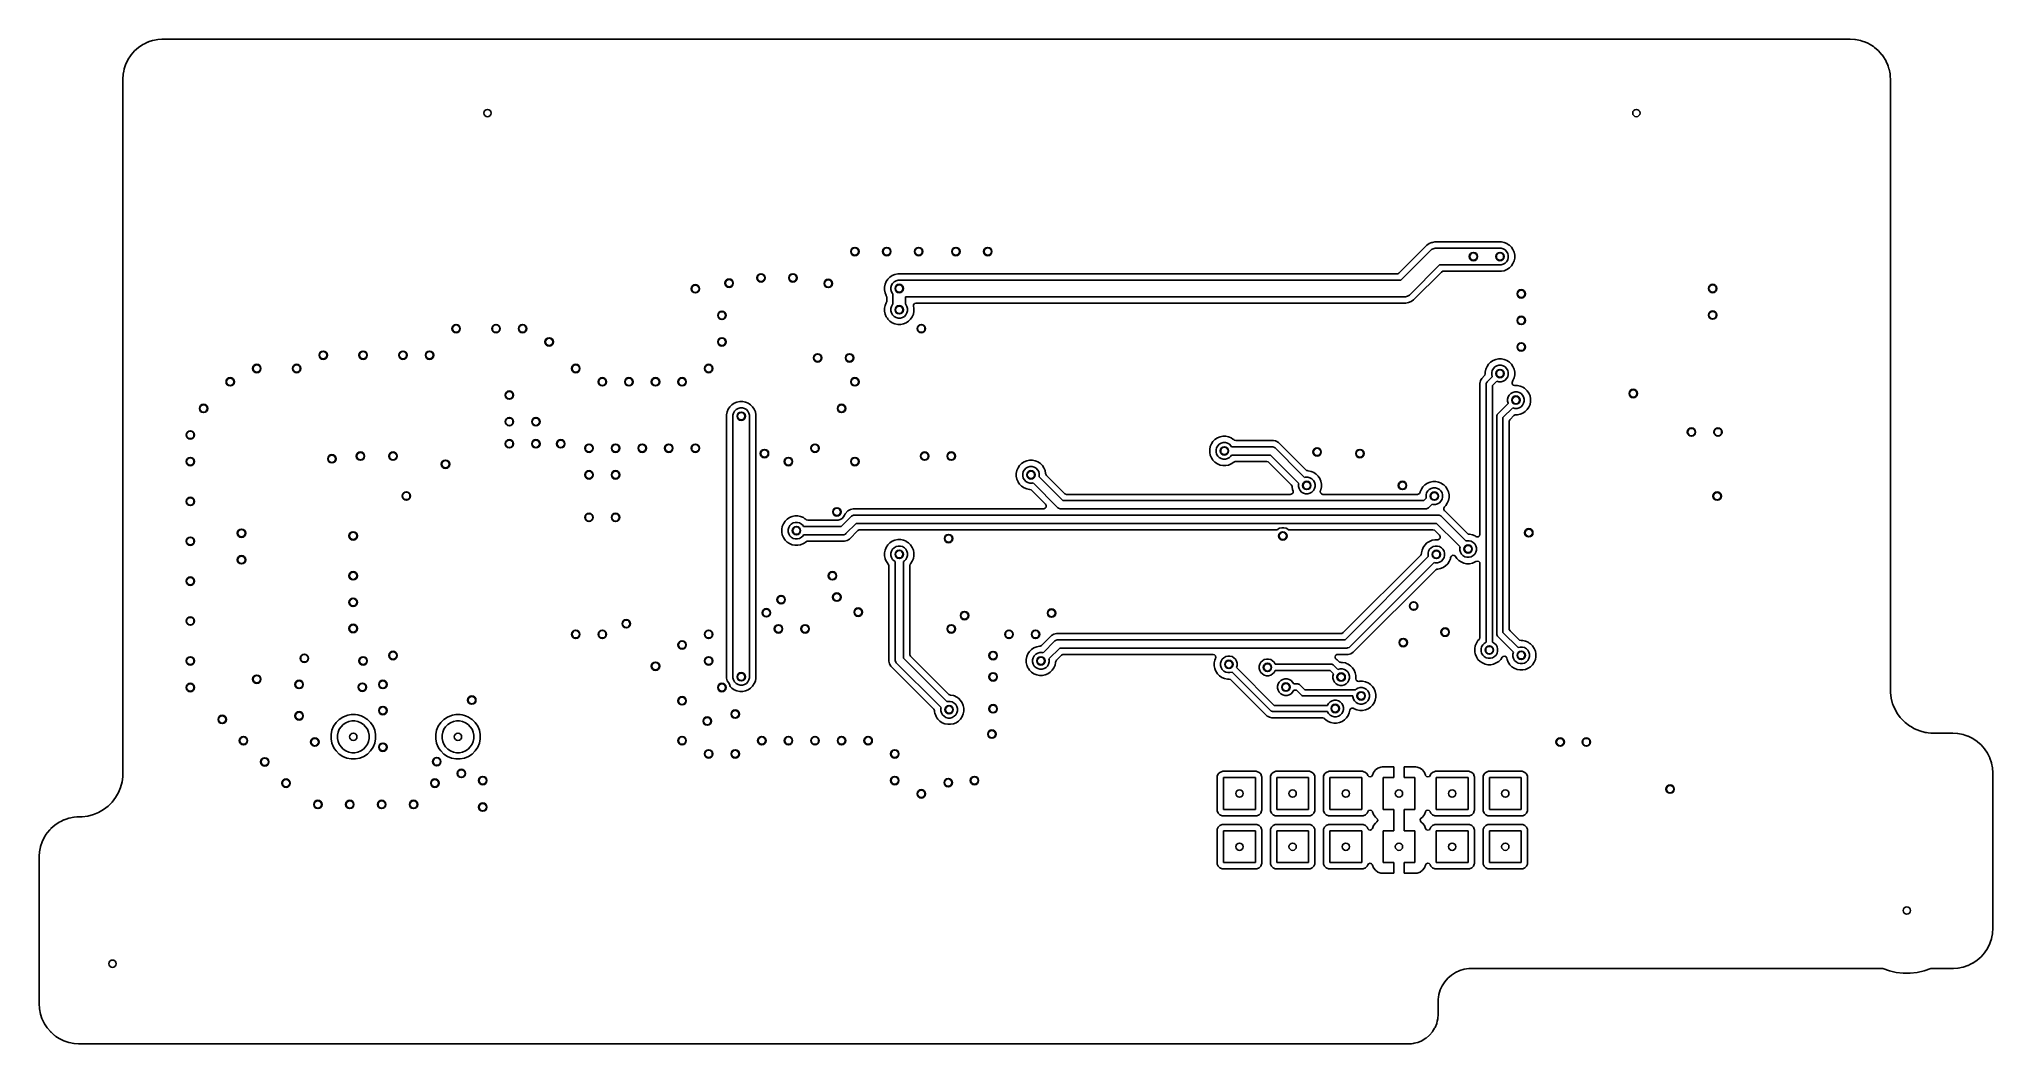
# Model space of a CAD drawing. Extents: x 3.64 to 7.32, y -5.07 to -3.18.
import ezdxf

# ---------------------------------------------------------------- set-up
doc = ezdxf.new("R2010")
doc.units = 0
doc.header["$MEASUREMENT"] = 0
doc.layers.add('BLACK', color=7, linetype='CONTINUOUS')

msp = doc.modelspace()

# ---------------------------------------------------------------- linework, layer by layer
at = {"layer": 'BLACK', "linetype": 'CONTINUOUS'}
for p, q in [((3.8294, -3.2001), (3.8374, -3.1948)), ((3.8374, -3.1948), (3.8376, -3.1946)), ((3.8376, -3.1946), (3.8403, -3.1933)), ((3.8403, -3.1933), (3.8461, -3.1904)), ((3.8461, -3.1904), (3.8461, -3.1904)), ((3.8461, -3.1904), (3.8463, -3.1904)), ((3.8463, -3.1904), (3.8465, -3.1903)), ((3.8465, -3.1903), (3.8467, -3.1902)), ((3.8465, -3.1903), (3.8465, -3.1903)), ((3.8467, -3.1902), (3.8494, -3.1893)), ((3.8467, -3.1902), (3.8467, -3.1902)), ((3.8494, -3.1893), (3.8556, -3.1872)), ((3.8556, -3.1872), (3.8559, -3.1871)), ((3.8559, -3.1871), (3.8561, -3.1871)), ((3.8561, -3.1871), (3.8652, -3.1852)), ((3.8561, -3.1871), (3.8561, -3.1871)), ((3.8652, -3.1852), (3.8652, -3.1852)), ((3.8652, -3.1852), (3.8654, -3.1852)), ((3.8654, -3.1852), (3.8656, -3.1852)), ((3.8656, -3.1852), (3.8732, -3.1847)), ((3.8732, -3.1847), (3.8746, -3.1846)), ((3.8746, -3.1846), (3.8753, -3.1845)), ((3.8753, -3.1845), (3.8753, -3.1845)), ((3.8753, -3.1845), (3.8754, -3.1845)), ((3.8754, -3.1845), (3.8755, -3.1845)), ((3.8755, -3.1845), (3.8763, -3.1845)), ((3.8763, -3.1845), (7.0485, -3.1845)), ((7.0485, -3.1845), (7.0487, -3.1845)), ((7.0487, -3.1845), (7.0488, -3.1845)), ((7.0488, -3.1845), (7.0488, -3.1845)), ((7.0488, -3.1845), (7.0576, -3.1851)), ((7.0576, -3.1851), (7.0584, -3.1852)), ((7.0584, -3.1852), (7.0586, -3.1852)), ((7.0586, -3.1852), (7.0681, -3.1871)), ((7.0681, -3.1871), (7.0683, -3.1872)), ((7.0683, -3.1872), (7.0685, -3.1872)), ((7.0685, -3.1872), (7.0685, -3.1872)), ((7.0685, -3.1872), (7.0715, -3.1882)), ((7.0715, -3.1882), (7.0775, -3.1903)), ((7.0775, -3.1903), (7.0777, -3.1904)), ((7.0777, -3.1904), (7.082, -3.1925)), ((7.082, -3.1925), (7.0862, -3.1945)), ((7.0862, -3.1945), (7.0862, -3.1945)), ((7.0862, -3.1945), (7.0864, -3.1946)), ((7.0864, -3.1946), (7.0866, -3.1948)), ((7.0866, -3.1948), (7.0925, -3.1987)), ((3.8022, -3.2406), (3.8053, -3.2314)), ((3.8053, -3.2314), (3.8054, -3.2312)), ((3.8054, -3.2312), (3.8055, -3.231)), ((3.8055, -3.231), (3.8096, -3.2227)), ((3.8055, -3.231), (3.8055, -3.231)), ((3.8096, -3.2227), (3.8097, -3.2225)), ((3.8096, -3.2227), (3.8096, -3.2227)), ((3.8097, -3.2225), (3.8098, -3.2223)), ((3.8098, -3.2223), (3.814, -3.2161)), ((3.814, -3.2161), (3.8152, -3.2143)), ((3.8152, -3.2143), (3.8153, -3.2141)), ((3.8153, -3.2141), (3.8217, -3.2068)), ((3.8217, -3.2068), (3.8219, -3.2066)), ((3.8219, -3.2066), (3.8292, -3.2003)), ((3.8292, -3.2003), (3.8294, -3.2001)), ((7.0925, -3.1987), (7.0946, -3.2001)), ((7.0946, -3.2001), (7.0948, -3.2003)), ((7.0948, -3.2003), (7.1017, -3.2063)), ((7.1017, -3.2063), (7.1021, -3.2066)), ((7.1021, -3.2066), (7.1023, -3.2068)), ((7.1023, -3.2068), (7.1086, -3.2141)), ((7.1086, -3.2141), (7.1088, -3.2143)), ((7.1088, -3.2143), (7.1125, -3.2199)), ((7.1125, -3.2199), (7.1141, -3.2223)), ((7.1141, -3.2223), (7.1143, -3.2225)), ((7.1143, -3.2225), (7.1185, -3.2312)), ((7.1185, -3.2312), (7.1186, -3.2314)), ((7.1186, -3.2314), (7.1187, -3.2316)), ((7.1187, -3.2316), (7.1187, -3.2316)), ((7.1187, -3.2316), (7.1201, -3.2356)), ((3.7996, -3.2602), (3.8002, -3.2507)), ((3.7996, -3.2604), (3.7996, -3.2602)), ((3.7996, -3.4566), (3.7996, -3.2604)), ((3.8002, -3.2505), (3.8003, -3.2503)), ((3.8002, -3.2507), (3.8002, -3.2505)), ((3.8002, -3.2507), (3.8002, -3.2507)), ((3.8002, -3.2507), (3.8002, -3.2507)), ((3.8003, -3.2503), (3.8013, -3.245)), ((3.8013, -3.245), (3.8021, -3.241)), ((3.8021, -3.241), (3.8022, -3.2408)), ((3.8021, -3.241), (3.8021, -3.241)), ((3.8022, -3.2408), (3.8022, -3.2406)), ((7.1201, -3.2356), (7.1217, -3.2406)), ((7.1217, -3.2406), (7.1218, -3.2408)), ((7.1218, -3.2408), (7.1219, -3.241)), ((7.1219, -3.241), (7.1219, -3.241)), ((7.1219, -3.241), (7.1237, -3.2501)), ((7.1237, -3.2501), (7.1237, -3.2501)), ((7.1237, -3.2501), (7.1237, -3.2503)), ((7.1237, -3.2503), (7.1237, -3.2505)), ((7.1237, -3.2505), (7.1237, -3.2507)), ((7.1237, -3.2507), (7.1237, -3.2507)), ((7.1237, -3.2507), (7.124, -3.2549)), ((7.124, -3.2549), (7.1244, -3.2602)), ((7.1244, -3.2602), (7.1244, -3.2604)), ((7.1244, -3.2604), (7.1244, -4.4091)), ((3.7996, -3.651), (3.7996, -3.4566)), ((6.2525, -3.5723), (6.2001, -3.6247)), ((6.2036, -3.6379), (6.259, -3.5826)), ((6.257, -3.5692), (6.2525, -3.5723)), ((6.2525, -3.5723), (6.2525, -3.5723)), ((6.26, -3.568), (6.257, -3.5692)), ((6.257, -3.5692), (6.257, -3.5692)), ((6.259, -3.5826), (6.2605, -3.5812)), ((6.2621, -3.5672), (6.26, -3.568)), ((6.26, -3.568), (6.26, -3.568)), ((6.2605, -3.5812), (6.2615, -3.5806)), ((6.2615, -3.5806), (6.2641, -3.5791)), ((6.2631, -3.567), (6.2621, -3.5672)), ((6.2621, -3.5672), (6.2621, -3.5672)), ((6.2674, -3.5661), (6.2631, -3.567)), ((6.2631, -3.567), (6.2631, -3.567)), ((6.2641, -3.5791), (6.268, -3.5781)), ((6.3428, -3.5661), (6.2674, -3.5661)), ((6.2674, -3.5661), (6.2674, -3.5661)), ((6.268, -3.5781), (6.2701, -3.5779)), ((6.2701, -3.5779), (6.3401, -3.5779)), ((6.3401, -3.5779), (6.3901, -3.5779)), ((6.3928, -3.5661), (6.3428, -3.5661)), ((6.3901, -3.5779), (6.3922, -3.5781)), ((6.3922, -3.5781), (6.3961, -3.5791)), ((6.3981, -3.5672), (6.3928, -3.5661)), ((6.3928, -3.5661), (6.3928, -3.5661)), ((6.3961, -3.5791), (6.3997, -3.5812)), ((6.4032, -3.5692), (6.3981, -3.5672)), ((6.3981, -3.5672), (6.3981, -3.5672)), ((6.3981, -3.5672), (6.3981, -3.5672)), ((6.3997, -3.5812), (6.4026, -3.5841)), ((6.4026, -3.5841), (6.4046, -3.5877)), ((6.4046, -3.5997), (6.4026, -3.6033)), ((6.4062, -3.5713), (6.4032, -3.5692)), ((6.4046, -3.5877), (6.4057, -3.5916)), ((6.4057, -3.5957), (6.4046, -3.5997)), ((6.4057, -3.5916), (6.4057, -3.5957)), ((6.4077, -3.5723), (6.4062, -3.5713)), ((6.4115, -3.5761), (6.4077, -3.5723)), ((6.4077, -3.5723), (6.4077, -3.5723)), ((6.4145, -3.5806), (6.4115, -3.5761)), ((6.4115, -3.5761), (6.4115, -3.5761)), ((6.4166, -3.5856), (6.4145, -3.5806)), ((6.4177, -3.591), (6.4166, -3.5856)), ((6.4166, -3.6017), (6.4177, -3.5964)), ((6.4177, -3.5964), (6.4177, -3.591)), ((5.2387, -3.6361), (5.2357, -3.6406)), ((5.2425, -3.6323), (5.2387, -3.6361)), ((5.2387, -3.6361), (5.2387, -3.6361)), ((5.247, -3.6292), (5.2425, -3.6323)), ((5.2425, -3.6323), (5.2425, -3.6323)), ((5.2521, -3.6272), (5.247, -3.6292)), ((5.2574, -3.6261), (5.2521, -3.6272)), ((5.2521, -3.6272), (5.2521, -3.6272)), ((5.2541, -3.6391), (5.258, -3.6381)), ((6.1966, -3.6261), (5.2574, -3.6261)), ((5.258, -3.6381), (5.2601, -3.6379)), ((5.2601, -3.6379), (6.2036, -3.6379)), ((6.1977, -3.626), (6.1966, -3.6261)), ((6.2001, -3.6247), (6.1977, -3.626)), ((6.2766, -3.6094), (6.2212, -3.6648)), ((6.2277, -3.6751), (6.2801, -3.6227)), ((6.3401, -3.6094), (6.2766, -3.6094)), ((6.2801, -3.6227), (6.2825, -3.6214)), ((6.2825, -3.6214), (6.2836, -3.6213)), ((6.2836, -3.6213), (6.3928, -3.6213)), ((6.3901, -3.6094), (6.3401, -3.6094)), ((6.3922, -3.6093), (6.3901, -3.6094)), ((6.3961, -3.6082), (6.3922, -3.6093)), ((6.3928, -3.6213), (6.3981, -3.6202)), ((6.3928, -3.6213), (6.3928, -3.6213)), ((6.3997, -3.6062), (6.3961, -3.6082)), ((6.3981, -3.6202), (6.4032, -3.6181)), ((6.4026, -3.6033), (6.3997, -3.6062)), ((6.4032, -3.6181), (6.4077, -3.6151)), ((6.4077, -3.6151), (6.4115, -3.6113)), ((6.4115, -3.6113), (6.4145, -3.6068)), ((6.4145, -3.6068), (6.4166, -3.6017)), ((3.7996, -3.6731), (3.7996, -3.651)), ((3.7996, -3.8912), (3.7996, -3.6731)), ((5.2336, -3.6456), (5.2325, -3.651)), ((5.2325, -3.651), (5.2325, -3.6564)), ((5.2325, -3.6564), (5.2336, -3.6617)), ((5.2357, -3.6406), (5.2336, -3.6456)), ((5.2336, -3.6456), (5.2336, -3.6456)), ((5.2336, -3.6617), (5.2336, -3.6617)), ((5.2336, -3.6617), (5.2357, -3.6668)), ((5.2357, -3.6668), (5.2358, -3.667)), ((5.2358, -3.667), (5.2357, -3.667)), ((5.2357, -3.667), (5.2358, -3.6674)), ((5.2358, -3.6674), (5.2363, -3.6681)), ((5.2363, -3.6681), (5.2364, -3.6693)), ((5.2364, -3.6693), (5.2365, -3.6694)), ((5.2365, -3.6694), (5.2365, -3.6694)), ((5.2365, -3.6694), (5.2365, -3.6779)), ((5.2445, -3.6516), (5.2456, -3.6477)), ((5.2445, -3.6557), (5.2445, -3.6516)), ((5.2456, -3.6597), (5.2445, -3.6557)), ((5.2456, -3.6477), (5.2476, -3.6441)), ((5.2476, -3.6633), (5.2456, -3.6597)), ((5.2476, -3.6441), (5.2505, -3.6412)), ((5.2483, -3.664), (5.2476, -3.6633)), ((5.2483, -3.6834), (5.2483, -3.664)), ((5.2505, -3.6412), (5.2541, -3.6391)), ((6.2101, -3.6694), (5.2719, -3.6694)), ((5.2719, -3.6694), (5.2719, -3.6834)), ((6.2122, -3.6693), (6.2101, -3.6694)), ((6.2161, -3.6682), (6.2122, -3.6693)), ((6.2197, -3.6662), (6.2161, -3.6682)), ((6.2212, -3.6648), (6.2197, -3.6662)), ((6.2232, -3.6781), (6.2277, -3.6751)), ((5.2336, -3.6856), (5.2325, -3.691)), ((5.2325, -3.691), (5.2325, -3.691)), ((5.2325, -3.691), (5.2325, -3.6964)), ((5.2325, -3.6964), (5.2336, -3.7017)), ((5.2357, -3.6806), (5.2336, -3.6856)), ((5.2336, -3.6856), (5.2336, -3.6856)), ((5.2336, -3.7017), (5.2357, -3.7068)), ((5.2365, -3.6779), (5.2357, -3.6804)), ((5.2357, -3.6804), (5.2358, -3.6804)), ((5.2358, -3.6804), (5.2357, -3.6806)), ((5.2357, -3.6806), (5.2357, -3.6806)), ((5.2357, -3.6806), (5.2357, -3.6806)), ((5.2357, -3.6806), (5.2357, -3.6806)), ((5.2357, -3.7068), (5.2377, -3.7098)), ((5.2377, -3.7098), (5.2387, -3.7113)), ((5.2387, -3.7113), (5.2387, -3.7113)), ((5.2387, -3.7113), (5.2425, -3.7151)), ((5.2445, -3.6916), (5.2456, -3.6877)), ((5.2445, -3.6957), (5.2445, -3.6916)), ((5.2456, -3.6997), (5.2445, -3.6957)), ((5.2456, -3.6877), (5.2476, -3.6841)), ((5.2476, -3.7033), (5.2456, -3.6997)), ((5.2476, -3.6841), (5.2483, -3.6834)), ((5.2505, -3.7062), (5.2476, -3.7033)), ((5.2541, -3.7082), (5.2505, -3.7062)), ((5.258, -3.7093), (5.2541, -3.7082)), ((5.2622, -3.7093), (5.258, -3.7093)), ((5.2661, -3.7082), (5.2622, -3.7093)), ((5.2697, -3.7062), (5.2661, -3.7082)), ((5.2726, -3.7033), (5.2697, -3.7062)), ((5.2719, -3.6834), (5.2726, -3.6841)), ((5.2726, -3.6841), (5.2746, -3.6877)), ((5.2746, -3.6997), (5.2726, -3.7033)), ((5.2746, -3.6877), (5.2757, -3.6916)), ((5.2757, -3.6957), (5.2746, -3.6997)), ((5.2757, -3.6916), (5.2757, -3.6957)), ((5.2777, -3.7151), (5.2815, -3.7113)), ((5.2815, -3.7113), (5.2845, -3.7068)), ((5.2845, -3.7068), (5.2866, -3.7017)), ((5.2866, -3.7017), (5.2877, -3.6964)), ((5.2869, -3.6872), (5.2872, -3.6844)), ((5.2877, -3.691), (5.2869, -3.6872)), ((5.2872, -3.6844), (5.2889, -3.6822)), ((5.2877, -3.6964), (5.2877, -3.691)), ((5.2889, -3.6822), (5.2915, -3.6813)), ((5.2915, -3.6813), (5.2918, -3.6813)), ((5.2918, -3.6813), (6.2128, -3.6813)), ((6.2128, -3.6813), (6.2181, -3.6802)), ((6.2181, -3.6802), (6.2232, -3.6781)), ((5.2425, -3.7151), (5.2425, -3.7151)), ((5.2425, -3.7151), (5.247, -3.7181)), ((5.247, -3.7181), (5.2521, -3.7202)), ((5.2521, -3.7202), (5.2574, -3.7213)), ((5.2574, -3.7213), (5.2574, -3.7213)), ((5.2574, -3.7213), (5.2628, -3.7213)), ((5.2628, -3.7213), (5.2681, -3.7202)), ((5.2628, -3.7213), (5.2628, -3.7213)), ((5.2681, -3.7202), (5.2732, -3.7181)), ((5.2732, -3.7181), (5.2777, -3.7151)), ((6.3611, -3.8176), (6.3559, -3.8228)), ((6.3617, -3.8168), (6.3611, -3.8176)), ((6.3625, -3.8141), (6.3617, -3.8168)), ((6.3636, -3.8056), (6.3625, -3.811)), ((6.3625, -3.811), (6.3625, -3.8141)), ((6.3657, -3.8006), (6.3636, -3.8056)), ((6.3636, -3.8056), (6.3636, -3.8056)), ((6.3687, -3.7961), (6.3657, -3.8006)), ((6.3659, -3.8295), (6.3756, -3.8198)), ((6.3725, -3.7923), (6.3687, -3.7961)), ((6.3687, -3.7961), (6.3687, -3.7961)), ((6.377, -3.7892), (6.3725, -3.7923)), ((6.3725, -3.7923), (6.3725, -3.7923)), ((6.3745, -3.8116), (6.3756, -3.8077)), ((6.3745, -3.8157), (6.3745, -3.8116)), ((6.3756, -3.8197), (6.3745, -3.8157)), ((6.3756, -3.8077), (6.3776, -3.8041)), ((6.3756, -3.8198), (6.3756, -3.8197)), ((6.3821, -3.7872), (6.377, -3.7892)), ((6.3776, -3.8041), (6.3805, -3.8012)), ((6.3805, -3.8012), (6.3841, -3.7991)), ((6.3874, -3.7861), (6.3821, -3.7872)), ((6.3821, -3.7872), (6.3821, -3.7872)), ((6.3841, -3.7991), (6.388, -3.7981)), ((6.3928, -3.7861), (6.3874, -3.7861)), ((6.3874, -3.7861), (6.3874, -3.7861)), ((6.388, -3.7981), (6.3922, -3.7981)), ((6.3922, -3.7981), (6.3961, -3.7991)), ((6.3981, -3.7872), (6.3928, -3.7861)), ((6.3928, -3.7861), (6.3928, -3.7861)), ((6.3961, -3.7991), (6.3997, -3.8012)), ((6.4, -3.7879), (6.3981, -3.7872)), ((6.3981, -3.7872), (6.3981, -3.7872)), ((6.3997, -3.8012), (6.4026, -3.8041)), ((6.4032, -3.7892), (6.4, -3.7879)), ((6.4026, -3.8041), (6.4046, -3.8077)), ((6.4046, -3.8197), (6.4026, -3.8233)), ((6.4062, -3.7913), (6.4032, -3.7892)), ((6.4046, -3.8077), (6.4057, -3.8116)), ((6.4057, -3.8157), (6.4046, -3.8197)), ((6.4057, -3.8116), (6.4057, -3.8157)), ((6.4077, -3.7923), (6.4062, -3.7913)), ((6.4115, -3.7961), (6.4077, -3.7923)), ((6.4077, -3.7923), (6.4077, -3.7923)), ((6.4145, -3.8006), (6.4115, -3.7961)), ((6.4115, -3.7961), (6.4115, -3.7961)), ((6.4166, -3.8056), (6.4145, -3.8006)), ((6.4145, -3.8268), (6.4166, -3.8217)), ((6.4177, -3.811), (6.4166, -3.8056)), ((6.4166, -3.8217), (6.4177, -3.8164)), ((6.4177, -3.8164), (6.4177, -3.811)), ((6.3526, -3.8304), (6.3524, -3.8314)), ((6.3524, -3.8314), (6.3524, -4.1161)), ((6.3536, -3.8268), (6.3526, -3.8304)), ((6.3559, -3.8228), (6.3536, -3.8268)), ((6.3536, -3.8268), (6.3536, -3.8268)), ((6.3559, -3.8228), (6.3559, -3.8228)), ((6.3642, -3.8337), (6.3643, -3.8325)), ((6.3642, -4.3191), (6.3642, -3.8337)), ((6.3643, -3.8325), (6.3648, -3.8312)), ((6.3648, -3.8312), (6.3652, -3.8304)), ((6.3652, -3.8304), (6.3659, -3.8295)), ((6.384, -3.8282), (6.376, -3.8361)), ((6.376, -3.8361), (6.376, -4.3191)), ((6.3841, -3.8282), (6.384, -3.8282)), ((6.388, -3.8293), (6.3841, -3.8282)), ((6.3922, -3.8293), (6.388, -3.8293)), ((6.3961, -3.8282), (6.3922, -3.8293)), ((6.3997, -3.8262), (6.3961, -3.8282)), ((6.4026, -3.8233), (6.3997, -3.8262)), ((6.4045, -3.8616), (6.4056, -3.8577)), ((6.4056, -3.8577), (6.4076, -3.8541)), ((6.4076, -3.8541), (6.4105, -3.8512)), ((6.4105, -3.8512), (6.4141, -3.8491)), ((6.4127, -3.8304), (6.4134, -3.8284)), ((6.4131, -3.8332), (6.4127, -3.8304)), ((6.4149, -3.8353), (6.4131, -3.8332)), ((6.4134, -3.8284), (6.4145, -3.8268)), ((6.4141, -3.8491), (6.418, -3.8481)), ((6.4176, -3.8361), (6.4149, -3.8353)), ((6.4228, -3.8361), (6.4176, -3.8361)), ((6.418, -3.8481), (6.4222, -3.8481)), ((6.4222, -3.8481), (6.4261, -3.8491)), ((6.4281, -3.8372), (6.4228, -3.8361)), ((6.4228, -3.8361), (6.4228, -3.8361)), ((6.4261, -3.8491), (6.4297, -3.8512)), ((6.43, -3.8379), (6.4281, -3.8372)), ((6.4281, -3.8372), (6.4281, -3.8372)), ((6.4297, -3.8512), (6.4326, -3.8541)), ((6.4332, -3.8392), (6.43, -3.8379)), ((6.4326, -3.8541), (6.4346, -3.8577)), ((6.4362, -3.8413), (6.4332, -3.8392)), ((6.4346, -3.8577), (6.4357, -3.8616)), ((6.4377, -3.8423), (6.4362, -3.8413)), ((6.4415, -3.8461), (6.4377, -3.8423)), ((6.4377, -3.8423), (6.4377, -3.8423)), ((6.4445, -3.8506), (6.4415, -3.8461)), ((6.4415, -3.8461), (6.4415, -3.8461)), ((6.4466, -3.8556), (6.4445, -3.8506)), ((6.4477, -3.861), (6.4466, -3.8556)), ((3.7996, -3.9094), (3.7996, -3.8912)), ((4.9364, -3.8859), (4.9353, -3.8912)), ((4.9353, -3.8912), (4.9353, -4.3867)), ((4.9385, -3.8809), (4.9364, -3.8859)), ((4.9364, -3.8859), (4.9364, -3.8859)), ((4.9415, -3.8764), (4.9385, -3.8809)), ((4.9453, -3.8725), (4.9415, -3.8764)), ((4.9415, -3.8764), (4.9415, -3.8764)), ((4.9498, -3.8695), (4.9453, -3.8725)), ((4.9453, -3.8725), (4.9453, -3.8725)), ((4.9472, -3.894), (4.9473, -3.8919)), ((4.9472, -4.384), (4.9472, -3.894)), ((4.9473, -3.8919), (4.9483, -3.8879)), ((4.9483, -3.8879), (4.9504, -3.8844)), ((4.9549, -3.8674), (4.9498, -3.8695)), ((4.9504, -3.8844), (4.9533, -3.8815)), ((4.9533, -3.8815), (4.9569, -3.8794)), ((4.9602, -3.8664), (4.9549, -3.8674)), ((4.9549, -3.8674), (4.9549, -3.8674)), ((4.9569, -3.8794), (4.9608, -3.8783)), ((4.9656, -3.8664), (4.9602, -3.8664)), ((4.9602, -3.8664), (4.9602, -3.8664)), ((4.9608, -3.8783), (4.965, -3.8783)), ((4.965, -3.8783), (4.9689, -3.8794)), ((4.9709, -3.8674), (4.9656, -3.8664)), ((4.9656, -3.8664), (4.9656, -3.8664)), ((4.9689, -3.8794), (4.9725, -3.8815)), ((4.9728, -3.8682), (4.9709, -3.8674)), ((4.9709, -3.8674), (4.9709, -3.8674)), ((4.9725, -3.8815), (4.9754, -3.8844)), ((4.976, -3.8695), (4.9728, -3.8682)), ((4.9754, -3.8844), (4.9774, -3.8879)), ((4.978, -3.8709), (4.976, -3.8695)), ((4.9774, -3.8879), (4.9785, -3.8919)), ((4.9805, -3.8725), (4.978, -3.8709)), ((4.9785, -3.8919), (4.9786, -3.894)), ((4.9786, -3.894), (4.9786, -4.384)), ((4.9843, -3.8764), (4.9805, -3.8725)), ((4.9805, -3.8725), (4.9805, -3.8725)), ((4.9873, -3.8809), (4.9843, -3.8764)), ((4.9843, -3.8764), (4.9843, -3.8764)), ((4.9894, -3.8859), (4.9873, -3.8809)), ((4.9905, -3.8912), (4.9894, -3.8859)), ((4.9905, -4.1065), (4.9905, -3.8912)), ((6.3839, -3.894), (6.384, -3.8928)), ((6.3839, -4.3034), (6.3839, -3.894)), ((6.384, -3.8928), (6.3846, -3.8914)), ((6.3846, -3.8914), (6.3849, -3.8907)), ((6.3849, -3.8907), (6.3856, -3.8898)), ((6.3856, -3.8898), (6.4056, -3.8698)), ((6.414, -3.8782), (6.3957, -3.8964)), ((6.4045, -3.8657), (6.4045, -3.8616)), ((6.4056, -3.8697), (6.4045, -3.8657)), ((6.4056, -3.8698), (6.4056, -3.8697)), ((6.409, -3.8999), (6.4162, -3.8927)), ((6.4141, -3.8782), (6.414, -3.8782)), ((6.418, -3.8793), (6.4141, -3.8782)), ((6.4162, -3.8927), (6.4186, -3.8914)), ((6.4222, -3.8793), (6.418, -3.8793)), ((6.4186, -3.8914), (6.4197, -3.8913)), ((6.4197, -3.8913), (6.4228, -3.8913)), ((6.4261, -3.8782), (6.4222, -3.8793)), ((6.4228, -3.8913), (6.4281, -3.8902)), ((6.4228, -3.8913), (6.4228, -3.8913)), ((6.4297, -3.8762), (6.4261, -3.8782)), ((6.4281, -3.8902), (6.4332, -3.8881)), ((6.4326, -3.8733), (6.4297, -3.8762)), ((6.4346, -3.8697), (6.4326, -3.8733)), ((6.4332, -3.8881), (6.4377, -3.8851)), ((6.4357, -3.8657), (6.4346, -3.8697)), ((6.4357, -3.8616), (6.4357, -3.8657)), ((6.4377, -3.8851), (6.4415, -3.8813)), ((6.4415, -3.8813), (6.4445, -3.8768)), ((6.4445, -3.8768), (6.4466, -3.8717)), ((6.4466, -3.8717), (6.4477, -3.8664)), ((6.4477, -3.8664), (6.4477, -3.861)), ((3.7996, -4.4928), (3.7996, -3.9094)), ((5.8689, -3.9316), (5.8636, -3.9327)), ((5.8743, -3.9316), (5.8689, -3.9316)), ((5.8689, -3.9316), (5.8689, -3.9316)), ((5.8796, -3.9327), (5.8743, -3.9316)), ((5.8743, -3.9316), (5.8743, -3.9316)), ((6.3957, -3.8964), (6.3957, -4.3009)), ((6.4075, -3.9034), (6.4083, -3.9007)), ((6.4075, -4.294), (6.4075, -3.9034)), ((6.4083, -3.9007), (6.409, -3.8999)), ((5.8451, -3.9511), (5.844, -3.9565)), ((5.844, -3.9565), (5.844, -3.9565)), ((5.844, -3.9565), (5.844, -3.9619)), ((5.844, -3.9619), (5.8451, -3.9672)), ((5.8472, -3.9461), (5.8451, -3.9511)), ((5.8451, -3.9511), (5.8451, -3.9511)), ((5.8451, -3.9672), (5.8472, -3.9723)), ((5.8502, -3.9416), (5.8472, -3.9461)), ((5.854, -3.9378), (5.8502, -3.9416)), ((5.8502, -3.9416), (5.8502, -3.9416)), ((5.8585, -3.9347), (5.854, -3.9378)), ((5.854, -3.9378), (5.854, -3.9378)), ((5.856, -3.9571), (5.8571, -3.9532)), ((5.856, -3.9612), (5.856, -3.9571)), ((5.8571, -3.9652), (5.856, -3.9612)), ((5.8571, -3.9532), (5.8591, -3.9496)), ((5.8591, -3.9688), (5.8571, -3.9652)), ((5.8636, -3.9327), (5.8585, -3.9347)), ((5.8591, -3.9496), (5.862, -3.9467)), ((5.862, -3.9717), (5.8591, -3.9688)), ((5.862, -3.9467), (5.8656, -3.9446)), ((5.8636, -3.9327), (5.8636, -3.9327)), ((5.8656, -3.9446), (5.8695, -3.9436)), ((5.8695, -3.9436), (5.8737, -3.9436)), ((5.8737, -3.9436), (5.8776, -3.9446)), ((5.8776, -3.9446), (5.8812, -3.9467)), ((5.8815, -3.9334), (5.8796, -3.9327)), ((5.8796, -3.9327), (5.8796, -3.9327)), ((5.8812, -3.9467), (5.8841, -3.9496)), ((5.8841, -3.9688), (5.8812, -3.9717)), ((5.8847, -3.9347), (5.8815, -3.9334)), ((5.8841, -3.9496), (5.8851, -3.9513)), ((5.8851, -3.9671), (5.8841, -3.9688)), ((5.8877, -3.9368), (5.8847, -3.9347)), ((5.8851, -3.9513), (5.9616, -3.9513)), ((5.9583, -3.9671), (5.8851, -3.9671)), ((5.8892, -3.9378), (5.8877, -3.9368)), ((5.8894, -3.938), (5.8892, -3.9378)), ((5.8892, -3.9378), (5.8892, -3.9378)), ((5.8903, -3.9387), (5.8894, -3.938)), ((5.893, -3.9395), (5.8903, -3.9387)), ((5.9642, -3.9395), (5.893, -3.9395)), ((6.0053, -4.014), (5.9583, -3.9671)), ((5.9616, -3.9513), (5.9631, -3.9515)), ((5.9631, -3.9515), (5.966, -3.9526)), ((5.9679, -3.9405), (5.9642, -3.9395)), ((5.9642, -3.9395), (5.9642, -3.9395)), ((5.966, -3.9526), (5.9672, -3.9536)), ((5.9672, -3.9536), (6.0164, -4.0029)), ((5.9692, -3.9408), (5.9679, -3.9405)), ((5.9737, -3.9434), (5.9692, -3.9408)), ((5.9692, -3.9408), (5.9692, -3.9408)), ((5.9692, -3.9408), (5.9692, -3.9408)), ((5.9692, -3.9408), (5.9692, -3.9408)), ((5.9692, -3.9408), (5.9692, -3.9408)), ((6.023, -3.9927), (5.9737, -3.9434)), ((5.9737, -3.9434), (5.9737, -3.9434)), ((5.4814, -3.9961), (5.4803, -4.0015)), ((5.4803, -4.0015), (5.4803, -4.0069)), ((5.4835, -3.9911), (5.4814, -3.9961)), ((5.4814, -3.9961), (5.4814, -3.9961)), ((5.4865, -3.9866), (5.4835, -3.9911)), ((5.4903, -3.9828), (5.4865, -3.9866)), ((5.4865, -3.9866), (5.4865, -3.9866)), ((5.4948, -3.9797), (5.4903, -3.9828)), ((5.4903, -3.9828), (5.4903, -3.9828)), ((5.4923, -4.0021), (5.4933, -3.9982)), ((5.4923, -4.0062), (5.4923, -4.0021)), ((5.4933, -3.9982), (5.4954, -3.9946)), ((5.4999, -3.9777), (5.4948, -3.9797)), ((5.4954, -3.9946), (5.4983, -3.9917)), ((5.4983, -3.9917), (5.5019, -3.9896)), ((5.5052, -3.9766), (5.4999, -3.9777)), ((5.4999, -3.9777), (5.4999, -3.9777)), ((5.5019, -3.9896), (5.5058, -3.9886)), ((5.5106, -3.9766), (5.5052, -3.9766)), ((5.5052, -3.9766), (5.5052, -3.9766)), ((5.5058, -3.9886), (5.51, -3.9886)), ((5.51, -3.9886), (5.5139, -3.9896)), ((5.5159, -3.9777), (5.5106, -3.9766)), ((5.5106, -3.9766), (5.5106, -3.9766)), ((5.5139, -3.9896), (5.5175, -3.9917)), ((5.5178, -3.9784), (5.5159, -3.9777)), ((5.5159, -3.9777), (5.5159, -3.9777)), ((5.5175, -3.9917), (5.5204, -3.9946)), ((5.521, -3.9797), (5.5178, -3.9784)), ((5.5204, -3.9946), (5.5224, -3.9982)), ((5.524, -3.9818), (5.521, -3.9797)), ((5.5224, -3.9982), (5.5235, -4.0021)), ((5.5235, -4.0021), (5.5235, -4.0062)), ((5.5255, -3.9828), (5.524, -3.9818)), ((5.5293, -3.9866), (5.5255, -3.9828)), ((5.5255, -3.9828), (5.5255, -3.9828)), ((5.5323, -3.9911), (5.5293, -3.9866)), ((5.5293, -3.9866), (5.5293, -3.9866)), ((5.5344, -3.9961), (5.5323, -3.9911)), ((5.5355, -4.0015), (5.5344, -3.9961)), ((5.5355, -4.0018), (5.5355, -4.0015)), ((5.5355, -4.0015), (5.5355, -4.0015)), ((5.5356, -4.0029), (5.5355, -4.0018)), ((5.5369, -4.0054), (5.5356, -4.0029)), ((5.571, -4.0394), (5.5369, -4.0054)), ((5.8472, -3.9723), (5.8492, -3.9753)), ((5.8492, -3.9753), (5.8502, -3.9768)), ((5.8502, -3.9768), (5.8502, -3.9768)), ((5.8502, -3.9768), (5.854, -3.9806)), ((5.854, -3.9806), (5.854, -3.9806)), ((5.854, -3.9806), (5.8585, -3.9836)), ((5.8585, -3.9836), (5.8636, -3.9857)), ((5.8656, -3.9737), (5.862, -3.9717)), ((5.8636, -3.9857), (5.8689, -3.9868)), ((5.8695, -3.9748), (5.8656, -3.9737)), ((5.8689, -3.9868), (5.8689, -3.9868)), ((5.8689, -3.9868), (5.8743, -3.9868)), ((5.8737, -3.9748), (5.8695, -3.9748)), ((5.8776, -3.9737), (5.8737, -3.9748)), ((5.8743, -3.9868), (5.8796, -3.9857)), ((5.8743, -3.9868), (5.8743, -3.9868)), ((5.8812, -3.9717), (5.8776, -3.9737)), ((5.8796, -3.9857), (5.8847, -3.9836)), ((5.8847, -3.9836), (5.8892, -3.9806)), ((5.8892, -3.9806), (5.8894, -3.9803)), ((5.8892, -3.9806), (5.8892, -3.9806)), ((5.8894, -3.9803), (5.8919, -3.979)), ((5.8919, -3.979), (5.893, -3.9789)), ((5.893, -3.9789), (5.9514, -3.9789)), ((5.9514, -3.9789), (5.9541, -3.9797)), ((5.9541, -3.9797), (5.9549, -3.9803)), ((5.9549, -3.9803), (5.9976, -4.023)), ((6.0164, -4.0029), (6.0164, -4.0029)), ((6.0164, -4.0029), (6.0226, -4.0091)), ((6.0254, -3.9952), (6.023, -3.9927)), ((6.0263, -3.9958), (6.0254, -3.9952)), ((6.0264, -3.9959), (6.0263, -3.9958)), ((6.0266, -3.996), (6.0264, -3.9959)), ((6.0278, -3.9963), (6.0266, -3.996)), ((6.0289, -3.9966), (6.0278, -3.9963)), ((6.0293, -3.9966), (6.0289, -3.9966)), ((6.0346, -3.9977), (6.0293, -3.9966)), ((6.0293, -3.9966), (6.0293, -3.9966)), ((6.0365, -3.9984), (6.0346, -3.9977)), ((6.0346, -3.9977), (6.0346, -3.9977)), ((6.0397, -3.9997), (6.0365, -3.9984)), ((6.0422, -4.0015), (6.0397, -3.9997)), ((6.0442, -4.0028), (6.0422, -4.0015)), ((6.048, -4.0066), (6.0442, -4.0028)), ((6.0442, -4.0028), (6.0442, -4.0028)), ((5.4803, -4.0069), (5.4814, -4.0122)), ((5.4814, -4.0122), (5.4835, -4.0173)), ((5.4835, -4.0173), (5.4837, -4.0177)), ((5.4837, -4.0177), (5.4865, -4.0218)), ((5.4865, -4.0218), (5.4865, -4.0218)), ((5.4865, -4.0218), (5.4903, -4.0256)), ((5.4903, -4.0256), (5.4903, -4.0256)), ((5.4903, -4.0256), (5.4948, -4.0286)), ((5.4933, -4.0102), (5.4923, -4.0062)), ((5.4954, -4.0138), (5.4933, -4.0102)), ((5.4948, -4.0286), (5.4999, -4.0307)), ((5.4983, -4.0167), (5.4954, -4.0138)), ((5.5019, -4.0187), (5.4983, -4.0167)), ((5.4999, -4.0307), (5.5052, -4.0318)), ((5.5058, -4.0198), (5.5019, -4.0187)), ((5.5052, -4.0318), (5.5056, -4.0318)), ((5.5056, -4.0318), (5.5082, -4.0326)), ((5.51, -4.0198), (5.5058, -4.0198)), ((5.5082, -4.0326), (5.5091, -4.0332)), ((5.5091, -4.0332), (5.5227, -4.0469)), ((5.5119, -4.0193), (5.51, -4.0198)), ((5.5587, -4.0661), (5.5119, -4.0193)), ((5.5235, -4.0062), (5.523, -4.0082)), ((5.523, -4.0082), (5.5675, -4.0527)), ((5.5718, -4.0401), (5.571, -4.0394)), ((5.5745, -4.0409), (5.5718, -4.0401)), ((5.9962, -4.0409), (5.5745, -4.0409)), ((5.9965, -4.0408), (5.9962, -4.0409)), ((5.9967, -4.0408), (5.9965, -4.0408)), ((5.9968, -4.0408), (5.9967, -4.0408)), ((5.9975, -4.0407), (5.9968, -4.0408)), ((5.9983, -4.0402), (5.9975, -4.0407)), ((5.9976, -4.023), (5.9989, -4.0254)), ((5.9993, -4.0398), (5.9983, -4.0402)), ((5.9989, -4.0254), (5.999, -4.026)), ((5.999, -4.026), (5.999, -4.0269)), ((5.999, -4.0269), (6.0001, -4.0322)), ((5.9995, -4.0395), (5.9993, -4.0398)), ((5.9999, -4.0393), (5.9995, -4.0395)), ((6.0003, -4.0384), (5.9999, -4.0393)), ((6.0001, -4.0322), (6.001, -4.0344)), ((6.0009, -4.0376), (6.0003, -4.0384)), ((6.0011, -4.0368), (6.0009, -4.0372)), ((6.0009, -4.0372), (6.0009, -4.0376)), ((6.001, -4.0344), (6.0011, -4.0348)), ((6.0011, -4.0348), (6.001, -4.0358)), ((6.001, -4.0358), (6.0011, -4.0368)), ((6.0115, -4.0202), (6.0053, -4.014)), ((6.0053, -4.014), (6.0053, -4.014)), ((6.011, -4.0221), (6.0115, -4.0202)), ((6.011, -4.0262), (6.011, -4.0221)), ((6.0121, -4.0302), (6.011, -4.0262)), ((6.0141, -4.0338), (6.0121, -4.0302)), ((6.017, -4.0367), (6.0141, -4.0338)), ((6.0206, -4.0387), (6.017, -4.0367)), ((6.0245, -4.0398), (6.0206, -4.0387)), ((6.0226, -4.0091), (6.0245, -4.0086)), ((6.0245, -4.0086), (6.0287, -4.0086)), ((6.0287, -4.0398), (6.0245, -4.0398)), ((6.0287, -4.0086), (6.0326, -4.0096)), ((6.0326, -4.0387), (6.0287, -4.0398)), ((6.0326, -4.0096), (6.0362, -4.0117)), ((6.0362, -4.0367), (6.0326, -4.0387)), ((6.0362, -4.0117), (6.0391, -4.0146)), ((6.0391, -4.0338), (6.0362, -4.0367)), ((6.0391, -4.0146), (6.0411, -4.0182)), ((6.0411, -4.0302), (6.0391, -4.0338)), ((6.0411, -4.0182), (6.0422, -4.0221)), ((6.0422, -4.0262), (6.0411, -4.0302)), ((6.0422, -4.0221), (6.0422, -4.0262)), ((6.051, -4.0111), (6.048, -4.0066)), ((6.048, -4.0066), (6.048, -4.0066)), ((6.0531, -4.0161), (6.051, -4.0111)), ((6.0521, -4.0352), (6.0524, -4.034)), ((6.0525, -4.038), (6.0521, -4.0352)), ((6.0524, -4.034), (6.0527, -4.0332)), ((6.0543, -4.0401), (6.0525, -4.038)), ((6.0527, -4.0332), (6.0531, -4.0322)), ((6.0542, -4.0215), (6.0531, -4.0161)), ((6.0531, -4.0322), (6.0542, -4.0269)), ((6.0542, -4.0269), (6.0542, -4.0215)), ((6.057, -4.0409), (6.0543, -4.0401)), ((6.2351, -4.0409), (6.057, -4.0409)), ((6.2362, -4.0407), (6.2351, -4.0409)), ((6.2386, -4.0393), (6.2362, -4.0407)), ((6.2399, -4.0369), (6.2386, -4.0393)), ((6.24, -4.0365), (6.2399, -4.0369)), ((6.2401, -4.0361), (6.24, -4.0365)), ((6.2422, -4.0311), (6.2401, -4.0361)), ((6.2401, -4.0361), (6.2401, -4.0361)), ((6.2452, -4.0266), (6.2422, -4.0311)), ((6.249, -4.0228), (6.2452, -4.0266)), ((6.2452, -4.0266), (6.2452, -4.0266)), ((6.2535, -4.0197), (6.249, -4.0228)), ((6.249, -4.0228), (6.249, -4.0228)), ((6.251, -4.0421), (6.2521, -4.0382)), ((6.251, -4.0462), (6.251, -4.0421)), ((6.2521, -4.0382), (6.2541, -4.0346)), ((6.2586, -4.0177), (6.2535, -4.0197)), ((6.2541, -4.0346), (6.257, -4.0317)), ((6.257, -4.0317), (6.2606, -4.0296)), ((6.2639, -4.0166), (6.2586, -4.0177)), ((6.2586, -4.0177), (6.2586, -4.0177)), ((6.2606, -4.0296), (6.2645, -4.0286)), ((6.2693, -4.0166), (6.2639, -4.0166)), ((6.2639, -4.0166), (6.2639, -4.0166)), ((6.2645, -4.0286), (6.2687, -4.0286)), ((6.2687, -4.0286), (6.2726, -4.0296)), ((6.2746, -4.0177), (6.2693, -4.0166)), ((6.2693, -4.0166), (6.2693, -4.0166)), ((6.2726, -4.0296), (6.2762, -4.0317)), ((6.2765, -4.0184), (6.2746, -4.0177)), ((6.2746, -4.0177), (6.2746, -4.0177)), ((6.2762, -4.0317), (6.2791, -4.0346)), ((6.2797, -4.0197), (6.2765, -4.0184)), ((6.2791, -4.0346), (6.2811, -4.0382)), ((6.2822, -4.0215), (6.2797, -4.0197)), ((6.2811, -4.0382), (6.2822, -4.0421)), ((6.2842, -4.0228), (6.2822, -4.0215)), ((6.2822, -4.0421), (6.2822, -4.0462)), ((6.288, -4.0266), (6.2842, -4.0228)), ((6.2842, -4.0228), (6.2842, -4.0228)), ((6.291, -4.0311), (6.288, -4.0266)), ((6.288, -4.0266), (6.288, -4.0266)), ((6.2931, -4.0361), (6.291, -4.0311)), ((6.2942, -4.0415), (6.2931, -4.0361)), ((6.2942, -4.0469), (6.2942, -4.0415)), ((5.1581, -4.0775), (5.1574, -4.08)), ((5.1637, -4.0719), (5.1581, -4.0775)), ((5.1682, -4.0693), (5.1637, -4.0719)), ((5.1637, -4.0719), (5.1637, -4.0719)), ((5.1708, -4.0686), (5.1682, -4.0693)), ((5.1682, -4.0693), (5.1682, -4.0693)), ((5.1732, -4.068), (5.1708, -4.0686)), ((5.1784, -4.068), (5.1732, -4.068)), ((5.5319, -4.068), (5.1784, -4.068)), ((5.5227, -4.0469), (5.5354, -4.0595)), ((5.5322, -4.068), (5.5319, -4.068)), ((5.5348, -4.067), (5.5322, -4.068)), ((5.5365, -4.0648), (5.5348, -4.067)), ((5.5354, -4.0595), (5.5367, -4.062)), ((5.5367, -4.062), (5.5365, -4.0648)), ((5.5599, -4.0671), (5.5587, -4.0661)), ((5.5627, -4.0683), (5.5599, -4.0671)), ((5.5643, -4.0684), (5.5627, -4.0683)), ((6.2502, -4.0684), (5.5643, -4.0684)), ((5.5675, -4.0527), (6.247, -4.0527)), ((6.247, -4.0527), (6.2515, -4.0482)), ((6.2518, -4.0683), (6.2502, -4.0684)), ((6.2515, -4.0482), (6.251, -4.0462)), ((6.2546, -4.0671), (6.2518, -4.0683)), ((6.2558, -4.0661), (6.2546, -4.0671)), ((6.2626, -4.0593), (6.2558, -4.0661)), ((6.2645, -4.0598), (6.2626, -4.0593)), ((6.2687, -4.0598), (6.2645, -4.0598)), ((6.2726, -4.0587), (6.2687, -4.0598)), ((6.2762, -4.0567), (6.2726, -4.0587)), ((6.2791, -4.0538), (6.2762, -4.0567)), ((6.2811, -4.0502), (6.2791, -4.0538)), ((6.2822, -4.0462), (6.2811, -4.0502)), ((6.2842, -4.0667), (6.2855, -4.0643)), ((6.2843, -4.0695), (6.2842, -4.0667)), ((6.286, -4.0717), (6.2843, -4.0695)), ((6.2855, -4.0643), (6.288, -4.0618)), ((6.2862, -4.0719), (6.286, -4.0717)), ((6.3265, -4.1122), (6.2862, -4.0719)), ((6.288, -4.0618), (6.291, -4.0573)), ((6.291, -4.0573), (6.2931, -4.0522)), ((6.2931, -4.0522), (6.2942, -4.0469)), ((4.9905, -4.151), (4.9905, -4.1065)), ((5.0401, -4.1011), (5.039, -4.1065)), ((5.039, -4.1065), (5.039, -4.1119)), ((5.039, -4.1065), (5.039, -4.1065)), ((5.039, -4.1119), (5.0401, -4.1172)), ((5.0422, -4.0961), (5.0401, -4.1011)), ((5.0401, -4.1011), (5.0401, -4.1011)), ((5.0452, -4.0916), (5.0422, -4.0961)), ((5.049, -4.0878), (5.0452, -4.0916)), ((5.0452, -4.0916), (5.0452, -4.0916)), ((5.0535, -4.0847), (5.049, -4.0878)), ((5.049, -4.0878), (5.049, -4.0878)), ((5.051, -4.1071), (5.0521, -4.1032)), ((5.051, -4.1112), (5.051, -4.1071)), ((5.0521, -4.1152), (5.051, -4.1112)), ((5.0521, -4.1032), (5.0541, -4.0996)), ((5.0541, -4.1188), (5.0521, -4.1152)), ((5.0586, -4.0827), (5.0535, -4.0847)), ((5.0541, -4.0996), (5.057, -4.0967)), ((5.057, -4.0967), (5.0606, -4.0946)), ((5.0639, -4.0816), (5.0586, -4.0827)), ((5.0586, -4.0827), (5.0586, -4.0827)), ((5.0606, -4.0946), (5.0645, -4.0936)), ((5.0693, -4.0816), (5.0639, -4.0816)), ((5.0639, -4.0816), (5.0639, -4.0816)), ((5.0645, -4.0936), (5.0687, -4.0936)), ((5.0687, -4.0936), (5.0726, -4.0946)), ((5.0746, -4.0827), (5.0693, -4.0816)), ((5.0693, -4.0816), (5.0693, -4.0816)), ((5.0726, -4.0946), (5.0762, -4.0967)), ((5.0765, -4.0834), (5.0746, -4.0827)), ((5.0746, -4.0827), (5.0746, -4.0827)), ((5.0762, -4.0967), (5.0791, -4.0996)), ((5.0797, -4.0847), (5.0765, -4.0834)), ((5.0791, -4.0996), (5.0801, -4.1013)), ((5.0827, -4.0868), (5.0797, -4.0847)), ((5.0801, -4.1013), (5.151, -4.1013)), ((5.0842, -4.0878), (5.0827, -4.0868)), ((5.0844, -4.088), (5.0842, -4.0878)), ((5.0842, -4.0878), (5.0842, -4.0878)), ((5.0853, -4.0887), (5.0844, -4.088)), ((5.088, -4.0895), (5.0853, -4.0887)), ((5.1405, -4.0895), (5.088, -4.0895)), ((5.1408, -4.0896), (5.1405, -4.0895)), ((5.145, -4.0896), (5.1408, -4.0896)), ((5.1489, -4.0885), (5.145, -4.0896)), ((5.1525, -4.0864), (5.1489, -4.0885)), ((5.151, -4.1013), (5.1702, -4.0821)), ((5.1554, -4.0835), (5.1525, -4.0864)), ((5.1574, -4.08), (5.1554, -4.0835)), ((5.1587, -4.1157), (5.1558, -4.1169)), ((5.1598, -4.1148), (5.1587, -4.1157)), ((5.179, -4.0956), (5.1598, -4.1148)), ((5.1664, -4.125), (5.1825, -4.1088)), ((5.1702, -4.0821), (5.1714, -4.0811)), ((5.1714, -4.0811), (5.1742, -4.08)), ((5.1742, -4.08), (5.1758, -4.0798)), ((5.1758, -4.0798), (6.2741, -4.0798)), ((6.2708, -4.0956), (5.179, -4.0956)), ((5.1825, -4.1088), (5.1849, -4.1075)), ((5.1849, -4.1075), (5.186, -4.1074)), ((5.186, -4.1074), (5.9713, -4.1074)), ((5.9713, -4.1074), (5.972, -4.1067)), ((5.972, -4.1067), (5.9756, -4.1046)), ((5.9756, -4.1046), (5.9795, -4.1036)), ((5.9795, -4.1036), (5.9837, -4.1036)), ((5.9837, -4.1036), (5.9876, -4.1046)), ((5.9876, -4.1046), (5.9912, -4.1067)), ((5.9912, -4.1067), (5.9919, -4.1074)), ((5.9919, -4.1074), (6.2639, -4.1074)), ((6.2639, -4.1074), (6.2666, -4.1082)), ((6.2666, -4.1082), (6.2674, -4.1088)), ((6.2674, -4.1088), (6.2764, -4.1178)), ((6.3088, -4.1335), (6.2708, -4.0956)), ((6.2741, -4.0798), (6.2756, -4.08)), ((6.2756, -4.08), (6.2785, -4.0811)), ((6.2785, -4.0811), (6.2797, -4.0821)), ((6.2797, -4.0821), (6.3199, -4.1224)), ((6.3289, -4.1147), (6.3265, -4.1122)), ((6.3298, -4.1153), (6.3289, -4.1147)), ((6.3299, -4.1154), (6.3298, -4.1153)), ((6.3301, -4.1155), (6.3299, -4.1154)), ((6.3313, -4.1158), (6.3301, -4.1155)), ((6.3324, -4.1161), (6.3313, -4.1158)), ((6.3328, -4.1161), (6.3324, -4.1161)), ((6.3381, -4.1172), (6.3328, -4.1161)), ((6.3328, -4.1161), (6.3328, -4.1161)), ((6.3524, -4.1161), (6.3516, -4.1188)), ((4.9905, -4.3867), (4.9905, -4.151)), ((5.0401, -4.1172), (5.0422, -4.1223)), ((5.0422, -4.1223), (5.044, -4.125)), ((5.044, -4.125), (5.0452, -4.1268)), ((5.0452, -4.1268), (5.0452, -4.1268)), ((5.0452, -4.1268), (5.049, -4.1306)), ((5.049, -4.1306), (5.049, -4.1306)), ((5.049, -4.1306), (5.0535, -4.1336)), ((5.0535, -4.1336), (5.0586, -4.1357)), ((5.057, -4.1217), (5.0541, -4.1188)), ((5.0606, -4.1237), (5.057, -4.1217)), ((5.0586, -4.1357), (5.0639, -4.1368)), ((5.0645, -4.1248), (5.0606, -4.1237)), ((5.0639, -4.1368), (5.0639, -4.1368)), ((5.0639, -4.1368), (5.0693, -4.1368)), ((5.0687, -4.1248), (5.0645, -4.1248)), ((5.0726, -4.1237), (5.0687, -4.1248)), ((5.0693, -4.1368), (5.0746, -4.1357)), ((5.0693, -4.1368), (5.0693, -4.1368)), ((5.0762, -4.1217), (5.0726, -4.1237)), ((5.0746, -4.1357), (5.0797, -4.1336)), ((5.0791, -4.1188), (5.0762, -4.1217)), ((5.0801, -4.1171), (5.0791, -4.1188)), ((5.0797, -4.1336), (5.0842, -4.1306)), ((5.1543, -4.1171), (5.0801, -4.1171)), ((5.0842, -4.1306), (5.0844, -4.1303)), ((5.0842, -4.1306), (5.0842, -4.1306)), ((5.0844, -4.1303), (5.0869, -4.129)), ((5.0869, -4.129), (5.088, -4.1289)), ((5.088, -4.1289), (5.1569, -4.1289)), ((5.1558, -4.1169), (5.1543, -4.1171)), ((5.1569, -4.1289), (5.1619, -4.1275)), ((5.1569, -4.1289), (5.1569, -4.1289)), ((5.1619, -4.1275), (5.1664, -4.125)), ((5.2336, -4.1456), (5.2325, -4.151)), ((5.2325, -4.151), (5.2325, -4.1564)), ((5.2357, -4.1406), (5.2336, -4.1456)), ((5.2336, -4.1456), (5.2336, -4.1456)), ((5.2387, -4.1361), (5.2357, -4.1406)), ((5.2425, -4.1323), (5.2387, -4.1361)), ((5.2387, -4.1361), (5.2387, -4.1361)), ((5.247, -4.1292), (5.2425, -4.1323)), ((5.2425, -4.1323), (5.2425, -4.1323)), ((5.2445, -4.1516), (5.2456, -4.1477)), ((5.2445, -4.1557), (5.2445, -4.1516)), ((5.2456, -4.1477), (5.2476, -4.1441)), ((5.2521, -4.1272), (5.247, -4.1292)), ((5.2476, -4.1441), (5.2505, -4.1412)), ((5.2505, -4.1412), (5.2541, -4.1391)), ((5.2574, -4.1261), (5.2521, -4.1272)), ((5.2521, -4.1272), (5.2521, -4.1272)), ((5.2541, -4.1391), (5.258, -4.1381)), ((5.2628, -4.1261), (5.2574, -4.1261)), ((5.2574, -4.1261), (5.2574, -4.1261)), ((5.258, -4.1381), (5.2622, -4.1381)), ((5.2622, -4.1381), (5.2661, -4.1391)), ((5.2681, -4.1272), (5.2628, -4.1261)), ((5.2628, -4.1261), (5.2628, -4.1261)), ((5.2661, -4.1391), (5.2697, -4.1412)), ((5.27, -4.1279), (5.2681, -4.1272)), ((5.2681, -4.1272), (5.2681, -4.1272)), ((5.2697, -4.1412), (5.2726, -4.1441)), ((5.2732, -4.1292), (5.27, -4.1279)), ((5.2726, -4.1441), (5.2746, -4.1477)), ((5.2734, -4.1294), (5.2732, -4.1292)), ((5.2777, -4.1323), (5.2734, -4.1294)), ((5.2746, -4.1477), (5.2757, -4.1516)), ((5.2757, -4.1516), (5.2757, -4.1557)), ((5.2815, -4.1361), (5.2777, -4.1323)), ((5.2777, -4.1323), (5.2777, -4.1323)), ((5.2845, -4.1406), (5.2815, -4.1361)), ((5.2815, -4.1361), (5.2815, -4.1361)), ((5.2866, -4.1456), (5.2845, -4.1406)), ((5.2877, -4.151), (5.2866, -4.1456)), ((5.2877, -4.1564), (5.2877, -4.151)), ((6.2427, -4.1515), (6.2419, -4.1542)), ((6.2438, -4.1458), (6.2427, -4.1512)), ((6.2427, -4.1512), (6.2427, -4.1515)), ((6.2458, -4.1408), (6.2438, -4.1458)), ((6.2438, -4.1458), (6.2438, -4.1458)), ((6.2489, -4.1363), (6.2458, -4.1408)), ((6.2527, -4.1324), (6.2489, -4.1363)), ((6.2489, -4.1363), (6.2489, -4.1363)), ((6.2572, -4.1294), (6.2527, -4.1324)), ((6.2527, -4.1324), (6.2527, -4.1324)), ((6.2547, -4.1518), (6.2557, -4.1478)), ((6.2547, -4.1559), (6.2547, -4.1518)), ((6.2557, -4.1478), (6.2578, -4.1443)), ((6.2622, -4.1273), (6.2572, -4.1294)), ((6.2578, -4.1443), (6.2607, -4.1414)), ((6.2607, -4.1414), (6.2643, -4.1393)), ((6.2676, -4.1263), (6.2622, -4.1273)), ((6.2622, -4.1273), (6.2622, -4.1273)), ((6.2643, -4.1393), (6.2682, -4.1383)), ((6.2729, -4.1263), (6.2676, -4.1263)), ((6.2682, -4.1383), (6.2723, -4.1383)), ((6.2723, -4.1383), (6.2763, -4.1393)), ((6.2732, -4.1263), (6.2729, -4.1263)), ((6.2758, -4.1253), (6.2732, -4.1263)), ((6.2775, -4.1231), (6.2758, -4.1253)), ((6.2763, -4.1393), (6.2799, -4.1414)), ((6.2764, -4.1178), (6.2777, -4.1203)), ((6.2777, -4.1203), (6.2775, -4.1231)), ((6.2799, -4.1414), (6.2828, -4.1443)), ((6.2828, -4.1443), (6.2848, -4.1478)), ((6.2848, -4.1478), (6.2859, -4.1518)), ((6.2859, -4.1518), (6.2859, -4.1559)), ((6.315, -4.1397), (6.3088, -4.1335)), ((6.3088, -4.1335), (6.3088, -4.1335)), ((6.3145, -4.1416), (6.315, -4.1397)), ((6.3145, -4.1457), (6.3145, -4.1416)), ((6.3156, -4.1497), (6.3145, -4.1457)), ((6.3176, -4.1533), (6.3156, -4.1497)), ((6.3199, -4.1224), (6.3199, -4.1224)), ((6.3199, -4.1224), (6.3261, -4.1286)), ((6.3261, -4.1286), (6.328, -4.1281)), ((6.328, -4.1281), (6.3322, -4.1281)), ((6.3322, -4.1281), (6.3361, -4.1291)), ((6.3361, -4.1291), (6.3397, -4.1312)), ((6.3432, -4.1192), (6.3381, -4.1172)), ((6.3381, -4.1172), (6.3381, -4.1172)), ((6.3397, -4.1312), (6.3426, -4.1341)), ((6.3426, -4.1341), (6.3446, -4.1377)), ((6.3446, -4.1497), (6.3426, -4.1533)), ((6.3446, -4.1202), (6.3432, -4.1192)), ((6.3467, -4.121), (6.3446, -4.1202)), ((6.3446, -4.1377), (6.3457, -4.1416)), ((6.3457, -4.1457), (6.3446, -4.1497)), ((6.3457, -4.1416), (6.3457, -4.1457)), ((6.3495, -4.1206), (6.3467, -4.121)), ((6.3516, -4.1188), (6.3495, -4.1206)), ((5.2325, -4.1564), (5.2336, -4.1617)), ((5.2336, -4.1617), (5.2336, -4.1617)), ((5.2336, -4.1617), (5.2337, -4.1619)), ((5.2337, -4.1619), (5.2357, -4.1668)), ((5.2357, -4.1668), (5.2377, -4.1698)), ((5.2377, -4.1698), (5.2387, -4.1713)), ((5.2387, -4.1713), (5.2387, -4.1713)), ((5.2387, -4.1713), (5.2389, -4.1715)), ((5.2389, -4.1715), (5.2403, -4.174)), ((5.2403, -4.174), (5.2404, -4.175)), ((5.2404, -4.175), (5.2404, -4.3496)), ((5.2456, -4.1597), (5.2445, -4.1557)), ((5.2476, -4.1633), (5.2456, -4.1597)), ((5.2505, -4.1662), (5.2476, -4.1633)), ((5.2522, -4.1672), (5.2505, -4.1662)), ((5.2522, -4.3522), (5.2522, -4.1672)), ((5.2697, -4.1662), (5.268, -4.1672)), ((5.268, -4.1672), (5.268, -4.3489)), ((5.2726, -4.1633), (5.2697, -4.1662)), ((5.2746, -4.1597), (5.2726, -4.1633)), ((5.2757, -4.1557), (5.2746, -4.1597)), ((5.2798, -4.175), (5.2806, -4.1724)), ((5.2798, -4.3419), (5.2798, -4.175)), ((5.2806, -4.1724), (5.2813, -4.1715)), ((5.2813, -4.1715), (5.2815, -4.1713)), ((5.2815, -4.1713), (5.2845, -4.1668)), ((5.2815, -4.1713), (5.2815, -4.1713)), ((5.2845, -4.1668), (5.2866, -4.1617)), ((5.2866, -4.1617), (5.2877, -4.1564)), ((6.2412, -4.155), (6.0952, -4.301)), ((6.0987, -4.3143), (6.2552, -4.1578)), ((6.2663, -4.169), (6.1075, -4.3278)), ((6.1141, -4.338), (6.2691, -4.1829)), ((6.2419, -4.1542), (6.2412, -4.155)), ((6.2552, -4.1578), (6.2547, -4.1559)), ((6.2682, -4.1695), (6.2663, -4.169)), ((6.2723, -4.1695), (6.2682, -4.1695)), ((6.2691, -4.1829), (6.2716, -4.1816)), ((6.2716, -4.1816), (6.2726, -4.1814)), ((6.2763, -4.1684), (6.2723, -4.1695)), ((6.2726, -4.1814), (6.273, -4.1814)), ((6.273, -4.1814), (6.2783, -4.1804)), ((6.273, -4.1814), (6.273, -4.1814)), ((6.2799, -4.1664), (6.2763, -4.1684)), ((6.2783, -4.1804), (6.2833, -4.1783)), ((6.2828, -4.1635), (6.2799, -4.1664)), ((6.2848, -4.1599), (6.2828, -4.1635)), ((6.2833, -4.1783), (6.2879, -4.1753)), ((6.2859, -4.1559), (6.2848, -4.1599)), ((6.2879, -4.1753), (6.2917, -4.1714)), ((6.2917, -4.1714), (6.2947, -4.1669)), ((6.2947, -4.1669), (6.2968, -4.1619)), ((6.2968, -4.1619), (6.2973, -4.1595)), ((6.2973, -4.1595), (6.2986, -4.157)), ((6.2986, -4.157), (6.301, -4.1556)), ((6.301, -4.1556), (6.3038, -4.1558)), ((6.3038, -4.1558), (6.3061, -4.1574)), ((6.3061, -4.1574), (6.3063, -4.1577)), ((6.3063, -4.1577), (6.3087, -4.1613)), ((6.3087, -4.1613), (6.3087, -4.1613)), ((6.3087, -4.1613), (6.3125, -4.1651)), ((6.3125, -4.1651), (6.3125, -4.1651)), ((6.3125, -4.1651), (6.317, -4.1681)), ((6.317, -4.1681), (6.3221, -4.1702)), ((6.3205, -4.1562), (6.3176, -4.1533)), ((6.3241, -4.1582), (6.3205, -4.1562)), ((6.3221, -4.1702), (6.3274, -4.1713)), ((6.328, -4.1593), (6.3241, -4.1582)), ((6.3274, -4.1713), (6.3274, -4.1713)), ((6.3274, -4.1713), (6.3328, -4.1713)), ((6.3322, -4.1593), (6.328, -4.1593)), ((6.3361, -4.1582), (6.3322, -4.1593)), ((6.3328, -4.1713), (6.3381, -4.1702)), ((6.3328, -4.1713), (6.3328, -4.1713)), ((6.3397, -4.1562), (6.3361, -4.1582)), ((6.3381, -4.1702), (6.3432, -4.1681)), ((6.3426, -4.1533), (6.3397, -4.1562)), ((6.3432, -4.1681), (6.3446, -4.1671)), ((6.3446, -4.1671), (6.3473, -4.1663)), ((6.3473, -4.1663), (6.35, -4.167)), ((6.35, -4.167), (6.3519, -4.1691)), ((6.3519, -4.1691), (6.3524, -4.1713)), ((6.3524, -4.1713), (6.3524, -4.3104)), ((6.4076, -4.295), (6.4075, -4.294)), ((6.409, -4.2975), (6.4076, -4.295)), ((6.4262, -4.3147), (6.409, -4.2975)), ((5.5052, -4.3366), (5.5022, -4.3411)), ((5.509, -4.3328), (5.5052, -4.3366)), ((5.5052, -4.3366), (5.5052, -4.3366)), ((5.5135, -4.3297), (5.509, -4.3328)), ((5.509, -4.3328), (5.509, -4.3328)), ((5.5186, -4.3277), (5.5135, -4.3297)), ((5.5239, -4.3266), (5.5186, -4.3277)), ((5.5186, -4.3277), (5.5186, -4.3277)), ((5.5243, -4.3266), (5.5239, -4.3266)), ((5.5253, -4.3265), (5.5243, -4.3266)), ((5.5278, -4.3252), (5.5253, -4.3265)), ((5.5428, -4.3101), (5.5278, -4.3252)), ((5.5306, -4.3391), (5.553, -4.3166)), ((5.5619, -4.3301), (5.5417, -4.3502)), ((5.5447, -4.3083), (5.5428, -4.3101)), ((5.5465, -4.3064), (5.5447, -4.3083)), ((5.551, -4.3038), (5.5465, -4.3064)), ((5.5465, -4.3064), (5.5465, -4.3064)), ((5.5533, -4.3032), (5.551, -4.3038)), ((5.551, -4.3038), (5.551, -4.3038)), ((5.553, -4.3166), (5.5542, -4.3156)), ((5.556, -4.3025), (5.5533, -4.3032)), ((5.5542, -4.3156), (5.5571, -4.3145)), ((5.5612, -4.3025), (5.556, -4.3025)), ((5.5571, -4.3145), (5.5586, -4.3143)), ((5.5586, -4.3143), (5.9586, -4.3143)), ((5.9612, -4.3025), (5.5612, -4.3025)), ((5.9586, -4.3301), (5.5619, -4.3301)), ((5.9586, -4.3143), (6.0987, -4.3143)), ((6.102, -4.3301), (5.9586, -4.3301)), ((6.0917, -4.3025), (5.9612, -4.3025)), ((6.0928, -4.3024), (6.0917, -4.3025)), ((6.0952, -4.301), (6.0928, -4.3024)), ((6.1035, -4.3299), (6.102, -4.3301)), ((6.1063, -4.3287), (6.1035, -4.3299)), ((6.1075, -4.3278), (6.1063, -4.3287)), ((6.3436, -4.3256), (6.3425, -4.331)), ((6.3425, -4.331), (6.3425, -4.3364)), ((6.3425, -4.3364), (6.3436, -4.3417)), ((6.3457, -4.3206), (6.3436, -4.3256)), ((6.3436, -4.3256), (6.3436, -4.3256)), ((6.3487, -4.3161), (6.3457, -4.3206)), ((6.3509, -4.3139), (6.3487, -4.3161)), ((6.3487, -4.3161), (6.3487, -4.3161)), ((6.3516, -4.313), (6.3509, -4.3139)), ((6.3524, -4.3104), (6.3516, -4.313)), ((6.3545, -4.3316), (6.3556, -4.3277)), ((6.3545, -4.3357), (6.3545, -4.3316)), ((6.3556, -4.3397), (6.3545, -4.3357)), ((6.3556, -4.3277), (6.3576, -4.3241)), ((6.3576, -4.3241), (6.3605, -4.3212)), ((6.3605, -4.3212), (6.3641, -4.3191)), ((6.3641, -4.3191), (6.3642, -4.3191)), ((6.376, -4.3191), (6.3761, -4.3191)), ((6.3761, -4.3191), (6.3797, -4.3212)), ((6.3797, -4.3212), (6.3826, -4.3241)), ((6.3826, -4.3241), (6.3846, -4.3277)), ((6.384, -4.3045), (6.3839, -4.3034)), ((6.3849, -4.3067), (6.384, -4.3045)), ((6.3846, -4.3277), (6.3857, -4.3316)), ((6.3857, -4.3357), (6.3846, -4.3397)), ((6.3856, -4.3075), (6.3849, -4.3067)), ((6.4156, -4.3376), (6.3856, -4.3075)), ((6.3857, -4.3316), (6.3857, -4.3357)), ((6.3957, -4.3009), (6.424, -4.3292)), ((6.424, -4.3292), (6.4241, -4.3291)), ((6.4241, -4.3291), (6.428, -4.3281)), ((6.427, -4.3153), (6.4262, -4.3147)), ((6.4297, -4.3161), (6.427, -4.3153)), ((6.428, -4.3281), (6.4322, -4.3281)), ((6.4328, -4.3161), (6.4297, -4.3161)), ((6.4322, -4.3281), (6.4361, -4.3291)), ((6.4381, -4.3172), (6.4328, -4.3161)), ((6.4328, -4.3161), (6.4328, -4.3161)), ((6.4361, -4.3291), (6.4397, -4.3312)), ((6.44, -4.3179), (6.4381, -4.3172)), ((6.4381, -4.3172), (6.4381, -4.3172)), ((6.4397, -4.3312), (6.4426, -4.3341)), ((6.4432, -4.3192), (6.44, -4.3179)), ((6.4426, -4.3341), (6.4446, -4.3377)), ((6.4452, -4.3206), (6.4432, -4.3192)), ((6.4477, -4.3223), (6.4452, -4.3206)), ((6.4515, -4.3261), (6.4477, -4.3223)), ((6.4477, -4.3223), (6.4477, -4.3223)), ((6.4545, -4.3306), (6.4515, -4.3261)), ((6.4515, -4.3261), (6.4515, -4.3261)), ((6.4566, -4.3356), (6.4545, -4.3306)), ((6.4577, -4.341), (6.4566, -4.3356)), ((5.2404, -4.3496), (5.2404, -4.3548)), ((5.2404, -4.3548), (5.241, -4.3569)), ((5.241, -4.3569), (5.2417, -4.3598)), ((5.2417, -4.3598), (5.2417, -4.3598)), ((5.2417, -4.3598), (5.2443, -4.3643)), ((5.2443, -4.3643), (5.2443, -4.3643)), ((5.2443, -4.3643), (5.3224, -4.4423)), ((5.2524, -4.3537), (5.2522, -4.3522)), ((5.2536, -4.3565), (5.2524, -4.3537)), ((5.2545, -4.3577), (5.2536, -4.3565)), ((5.3326, -4.4358), (5.2545, -4.3577)), ((5.268, -4.3489), (5.3437, -4.4246)), ((5.2799, -4.343), (5.2798, -4.3419)), ((5.2813, -4.3455), (5.2799, -4.343)), ((5.3527, -4.4169), (5.2813, -4.3455)), ((5.5001, -4.3461), (5.499, -4.3515)), ((5.499, -4.3515), (5.499, -4.3569)), ((5.499, -4.3569), (5.5001, -4.3622)), ((5.5022, -4.3411), (5.5001, -4.3461)), ((5.5001, -4.3461), (5.5001, -4.3461)), ((5.5001, -4.3622), (5.5001, -4.3622)), ((5.5001, -4.3622), (5.5006, -4.3634)), ((5.5006, -4.3634), (5.5022, -4.3673)), ((5.5022, -4.3673), (5.5031, -4.3687)), ((5.5031, -4.3687), (5.5052, -4.3718)), ((5.5052, -4.3718), (5.5052, -4.3718)), ((5.5052, -4.3718), (5.509, -4.3756)), ((5.511, -4.3521), (5.5121, -4.3482)), ((5.511, -4.3562), (5.511, -4.3521)), ((5.5121, -4.3602), (5.511, -4.3562)), ((5.5121, -4.3482), (5.5141, -4.3446)), ((5.5141, -4.3638), (5.5121, -4.3602)), ((5.5141, -4.3446), (5.517, -4.3417)), ((5.517, -4.3667), (5.5141, -4.3638)), ((5.517, -4.3417), (5.5206, -4.3396)), ((5.5206, -4.3687), (5.517, -4.3667)), ((5.5206, -4.3396), (5.5245, -4.3386)), ((5.5245, -4.3698), (5.5206, -4.3687)), ((5.5245, -4.3386), (5.5287, -4.3386)), ((5.5287, -4.3698), (5.5245, -4.3698)), ((5.5287, -4.3386), (5.5306, -4.3391)), ((5.5326, -4.3687), (5.5287, -4.3698)), ((5.5362, -4.3667), (5.5326, -4.3687)), ((5.5391, -4.3638), (5.5362, -4.3667)), ((5.5411, -4.3602), (5.5391, -4.3638)), ((5.5422, -4.3562), (5.5411, -4.3602)), ((5.5417, -4.3502), (5.5422, -4.3521)), ((5.5422, -4.3521), (5.5422, -4.3562)), ((5.5442, -4.3756), (5.548, -4.3718)), ((5.548, -4.3718), (5.551, -4.3673)), ((5.551, -4.3673), (5.5531, -4.3622)), ((5.5531, -4.3622), (5.5542, -4.3569)), ((5.5542, -4.3565), (5.555, -4.3538)), ((5.5542, -4.3569), (5.5542, -4.3565)), ((5.555, -4.3538), (5.5556, -4.353)), ((5.5556, -4.353), (5.5653, -4.3433)), ((5.5653, -4.3433), (5.5678, -4.342)), ((5.5678, -4.342), (5.5688, -4.3419)), ((5.5688, -4.3419), (5.8506, -4.3419)), ((5.8506, -4.3419), (5.8533, -4.3427)), ((5.8536, -4.3526), (5.8525, -4.358)), ((5.8525, -4.358), (5.8525, -4.3634)), ((5.8525, -4.3634), (5.8536, -4.3687)), ((5.8533, -4.3427), (5.8551, -4.3448)), ((5.8547, -4.3498), (5.8536, -4.3526)), ((5.8536, -4.3687), (5.8536, -4.3687)), ((5.8536, -4.3687), (5.8542, -4.3702)), ((5.8542, -4.3702), (5.8557, -4.3737)), ((5.8552, -4.3488), (5.8547, -4.3498)), ((5.8551, -4.3448), (5.8555, -4.3476)), ((5.8555, -4.3476), (5.8552, -4.3488)), ((5.8645, -4.3586), (5.8656, -4.3547)), ((5.8645, -4.3627), (5.8645, -4.3586)), ((5.8656, -4.3667), (5.8645, -4.3627)), ((5.8656, -4.3547), (5.8676, -4.3511)), ((5.8676, -4.3703), (5.8656, -4.3667)), ((5.8676, -4.3511), (5.8705, -4.3482)), ((5.8705, -4.3732), (5.8676, -4.3703)), ((5.8705, -4.3482), (5.8741, -4.3461)), ((5.8741, -4.3752), (5.8705, -4.3732)), ((5.8741, -4.3461), (5.878, -4.3451)), ((5.878, -4.3451), (5.8822, -4.3451)), ((5.8822, -4.3451), (5.8861, -4.3461)), ((5.8861, -4.3461), (5.8897, -4.3482)), ((5.8897, -4.3482), (5.8926, -4.3511)), ((5.8926, -4.3511), (5.8946, -4.3547)), ((5.8946, -4.3547), (5.8957, -4.3586)), ((5.8957, -4.3627), (5.8946, -4.3667)), ((5.8946, -4.3667), (5.8946, -4.3668)), ((5.8946, -4.3668), (5.9655, -4.4378)), ((5.8957, -4.3586), (5.8957, -4.3627)), ((5.9371, -4.3643), (5.9382, -4.3603)), ((5.9371, -4.3684), (5.9371, -4.3643)), ((5.9382, -4.3724), (5.9371, -4.3684)), ((5.9382, -4.3603), (5.9403, -4.3568)), ((5.9403, -4.3759), (5.9382, -4.3724)), ((5.9403, -4.3568), (5.9432, -4.3538)), ((5.9432, -4.3538), (5.9467, -4.3518)), ((5.9467, -4.3518), (5.9507, -4.3507)), ((5.9507, -4.3507), (5.9548, -4.3507)), ((5.9548, -4.3507), (5.9588, -4.3518)), ((5.9588, -4.3518), (5.9623, -4.3538)), ((5.9623, -4.3538), (5.9652, -4.3568)), ((5.9652, -4.3568), (5.9673, -4.3603)), ((5.9673, -4.3724), (5.9652, -4.3759)), ((5.9673, -4.3603), (5.9673, -4.3604)), ((5.9673, -4.3604), (6.073, -4.3604)), ((6.0705, -4.3722), (5.9673, -4.3722)), ((5.9673, -4.3722), (5.9673, -4.3724)), ((6.0713, -4.3731), (6.0705, -4.3722)), ((6.0768, -4.3785), (6.0713, -4.3731)), ((6.073, -4.3604), (6.0741, -4.3605)), ((6.0741, -4.3605), (6.075, -4.3609)), ((6.075, -4.3609), (6.0762, -4.3614)), ((6.0762, -4.3614), (6.0771, -4.3622)), ((6.0771, -4.3622), (6.0797, -4.3647)), ((6.0797, -4.3464), (6.0798, -4.346)), ((6.0799, -4.3473), (6.0797, -4.3464)), ((6.0797, -4.3647), (6.0797, -4.3647)), ((6.0797, -4.3647), (6.0851, -4.3701)), ((6.0798, -4.3455), (6.0804, -4.3447)), ((6.0798, -4.346), (6.0798, -4.3455)), ((6.0799, -4.3483), (6.0799, -4.3473)), ((6.0801, -4.3487), (6.0799, -4.3483)), ((6.0802, -4.3491), (6.0801, -4.3487)), ((6.0809, -4.3498), (6.0802, -4.3491)), ((6.0804, -4.3447), (6.0807, -4.3438)), ((6.0807, -4.3438), (6.0811, -4.3435)), ((6.0814, -4.3506), (6.0809, -4.3498)), ((6.0811, -4.3435), (6.0813, -4.3431)), ((6.0813, -4.3431), (6.0822, -4.3427)), ((6.0817, -4.3509), (6.0814, -4.3506)), ((6.0839, -4.3521), (6.0817, -4.3509)), ((6.0822, -4.3427), (6.083, -4.3422)), ((6.083, -4.3422), (6.0836, -4.3421)), ((6.0836, -4.3421), (6.0838, -4.342)), ((6.0838, -4.342), (6.0841, -4.342)), ((6.0875, -4.3557), (6.0839, -4.3521)), ((6.0841, -4.342), (6.0846, -4.3419)), ((6.0846, -4.3419), (6.1046, -4.3419)), ((6.0851, -4.3701), (6.0852, -4.3701)), ((6.0852, -4.3701), (6.0892, -4.369)), ((6.0876, -4.3559), (6.0875, -4.3557)), ((6.0881, -4.3563), (6.0876, -4.3559)), ((6.0884, -4.3563), (6.0881, -4.3563)), ((6.0888, -4.3566), (6.0884, -4.3563)), ((6.0898, -4.3568), (6.0888, -4.3566)), ((6.0892, -4.369), (6.0933, -4.369)), ((6.0908, -4.3571), (6.0898, -4.3568)), ((6.094, -4.3571), (6.0908, -4.3571)), ((6.0933, -4.369), (6.0973, -4.3701)), ((6.0993, -4.3581), (6.094, -4.3571)), ((6.094, -4.3571), (6.094, -4.3571)), ((6.0973, -4.3701), (6.1008, -4.3721)), ((6.1012, -4.3589), (6.0993, -4.3581)), ((6.0993, -4.3581), (6.0993, -4.3581)), ((6.1008, -4.3721), (6.1037, -4.375)), ((6.1043, -4.3602), (6.1012, -4.3589)), ((6.1073, -4.3622), (6.1043, -4.3602)), ((6.1046, -4.3419), (6.1096, -4.3406)), ((6.1046, -4.3419), (6.1046, -4.3419)), ((6.1088, -4.3632), (6.1073, -4.3622)), ((6.1127, -4.3671), (6.1088, -4.3632)), ((6.1088, -4.3632), (6.1088, -4.3632)), ((6.1096, -4.3406), (6.1141, -4.338)), ((6.1157, -4.3716), (6.1127, -4.3671)), ((6.1127, -4.3671), (6.1127, -4.3671)), ((6.1178, -4.3766), (6.1157, -4.3716)), ((6.3436, -4.3417), (6.3436, -4.3417)), ((6.3436, -4.3417), (6.3438, -4.3422)), ((6.3438, -4.3422), (6.3457, -4.3468)), ((6.3457, -4.3468), (6.3472, -4.3491)), ((6.3472, -4.3491), (6.3487, -4.3513)), ((6.3487, -4.3513), (6.3487, -4.3513)), ((6.3487, -4.3513), (6.3525, -4.3551)), ((6.3525, -4.3551), (6.3525, -4.3551)), ((6.3525, -4.3551), (6.357, -4.3581)), ((6.3576, -4.3433), (6.3556, -4.3397)), ((6.357, -4.3581), (6.3621, -4.3602)), ((6.3605, -4.3462), (6.3576, -4.3433)), ((6.3641, -4.3482), (6.3605, -4.3462)), ((6.3621, -4.3602), (6.3674, -4.3613)), ((6.368, -4.3493), (6.3641, -4.3482)), ((6.3674, -4.3613), (6.3674, -4.3613)), ((6.3674, -4.3613), (6.3728, -4.3613)), ((6.3722, -4.3493), (6.368, -4.3493)), ((6.3761, -4.3482), (6.3722, -4.3493)), ((6.3728, -4.3613), (6.3781, -4.3602)), ((6.3728, -4.3613), (6.3728, -4.3613)), ((6.3797, -4.3462), (6.3761, -4.3482)), ((6.3781, -4.3602), (6.3832, -4.3581)), ((6.3826, -4.3433), (6.3797, -4.3462)), ((6.3846, -4.3397), (6.3826, -4.3433)), ((6.3832, -4.3581), (6.3877, -4.3551)), ((6.3877, -4.3551), (6.3915, -4.3513)), ((6.3915, -4.3513), (6.3941, -4.3474)), ((6.3941, -4.3474), (6.3962, -4.3456)), ((6.3962, -4.3456), (6.399, -4.3453)), ((6.399, -4.3453), (6.4015, -4.3465)), ((6.4015, -4.3465), (6.403, -4.3489)), ((6.403, -4.3489), (6.4031, -4.3492)), ((6.4031, -4.3492), (6.4036, -4.3517)), ((6.4036, -4.3517), (6.4036, -4.3517)), ((6.4036, -4.3517), (6.4057, -4.3568)), ((6.4057, -4.3568), (6.4067, -4.3583)), ((6.4067, -4.3583), (6.4087, -4.3613)), ((6.4087, -4.3613), (6.4087, -4.3613)), ((6.4087, -4.3613), (6.4125, -4.3651)), ((6.4125, -4.3651), (6.4125, -4.3651)), ((6.4125, -4.3651), (6.417, -4.3681)), ((6.4145, -4.3416), (6.4156, -4.3377)), ((6.4145, -4.3457), (6.4145, -4.3416)), ((6.4156, -4.3497), (6.4145, -4.3457)), ((6.4156, -4.3377), (6.4156, -4.3376)), ((6.4176, -4.3533), (6.4156, -4.3497)), ((6.417, -4.3681), (6.4221, -4.3702)), ((6.4205, -4.3562), (6.4176, -4.3533)), ((6.4241, -4.3582), (6.4205, -4.3562)), ((6.4221, -4.3702), (6.4274, -4.3713)), ((6.428, -4.3593), (6.4241, -4.3582)), ((6.4274, -4.3713), (6.4274, -4.3713)), ((6.4274, -4.3713), (6.4328, -4.3713)), ((6.4322, -4.3593), (6.428, -4.3593)), ((6.4361, -4.3582), (6.4322, -4.3593)), ((6.4328, -4.3713), (6.4381, -4.3702)), ((6.4328, -4.3713), (6.4328, -4.3713)), ((6.4397, -4.3562), (6.4361, -4.3582)), ((6.4381, -4.3702), (6.4432, -4.3681)), ((6.4426, -4.3533), (6.4397, -4.3562)), ((6.4446, -4.3497), (6.4426, -4.3533)), ((6.4432, -4.3681), (6.4477, -4.3651)), ((6.4446, -4.3377), (6.4457, -4.3416)), ((6.4457, -4.3457), (6.4446, -4.3497)), ((6.4457, -4.3416), (6.4457, -4.3457)), ((6.4477, -4.3651), (6.4515, -4.3613)), ((6.4515, -4.3613), (6.4545, -4.3568)), ((6.4545, -4.3568), (6.4566, -4.3517)), ((6.4566, -4.3517), (6.4577, -4.3464)), ((6.4577, -4.3464), (6.4577, -4.341)), ((4.9353, -4.3867), (4.9364, -4.3919)), ((4.9364, -4.3919), (4.9391, -4.3946)), ((4.9391, -4.3946), (4.9411, -4.3982)), ((4.9411, -4.3982), (4.9422, -4.4021)), ((4.9422, -4.4021), (4.9422, -4.4023)), ((4.9422, -4.4023), (4.9453, -4.4054)), ((4.9453, -4.4054), (4.9453, -4.4054)), ((4.9453, -4.4054), (4.9498, -4.4084)), ((4.9473, -4.386), (4.9472, -4.384)), ((4.9483, -4.39), (4.9473, -4.386)), ((4.9504, -4.3935), (4.9483, -4.39)), ((4.9498, -4.4084), (4.9549, -4.4105)), ((4.9533, -4.3964), (4.9504, -4.3935)), ((4.9569, -4.3985), (4.9533, -4.3964)), ((4.9608, -4.3996), (4.9569, -4.3985)), ((4.965, -4.3996), (4.9608, -4.3996)), ((4.9689, -4.3985), (4.965, -4.3996)), ((4.9725, -4.3964), (4.9689, -4.3985)), ((4.9709, -4.4105), (4.976, -4.4084)), ((4.9754, -4.3935), (4.9725, -4.3964)), ((4.9774, -4.39), (4.9754, -4.3935)), ((4.976, -4.4084), (4.9805, -4.4054)), ((4.9785, -4.386), (4.9774, -4.39)), ((4.9786, -4.384), (4.9785, -4.386)), ((4.9805, -4.4054), (4.9843, -4.4015)), ((4.9843, -4.4015), (4.9873, -4.397)), ((4.9873, -4.397), (4.9894, -4.392)), ((4.9894, -4.392), (4.9905, -4.3867)), ((5.509, -4.3756), (5.509, -4.3756)), ((5.509, -4.3756), (5.5135, -4.3786)), ((5.5135, -4.3786), (5.5186, -4.3807)), ((5.5186, -4.3807), (5.5239, -4.3818)), ((5.5239, -4.3818), (5.5239, -4.3818)), ((5.5239, -4.3818), (5.5293, -4.3818)), ((5.5293, -4.3818), (5.5346, -4.3807)), ((5.5293, -4.3818), (5.5293, -4.3818)), ((5.5346, -4.3807), (5.5397, -4.3786)), ((5.5397, -4.3786), (5.5442, -4.3756)), ((5.8557, -4.3737), (5.8569, -4.3756)), ((5.8569, -4.3756), (5.8587, -4.3783)), ((5.8587, -4.3783), (5.8587, -4.3783)), ((5.8587, -4.3783), (5.8625, -4.3821)), ((5.8625, -4.3821), (5.8625, -4.3821)), ((5.8625, -4.3821), (5.867, -4.3851)), ((5.867, -4.3851), (5.8721, -4.3872)), ((5.8721, -4.3872), (5.8774, -4.3883)), ((5.878, -4.3763), (5.8741, -4.3752)), ((5.8774, -4.3883), (5.8805, -4.3883)), ((5.8822, -4.3763), (5.878, -4.3763)), ((5.8805, -4.3883), (5.8832, -4.389)), ((5.8861, -4.3752), (5.8822, -4.3763)), ((5.8832, -4.389), (5.884, -4.3897)), ((5.884, -4.3897), (5.9522, -4.4579)), ((5.8862, -4.3752), (5.8861, -4.3752)), ((5.9589, -4.4479), (5.8862, -4.3752)), ((5.9432, -4.3788), (5.9403, -4.3759)), ((5.9467, -4.3809), (5.9432, -4.3788)), ((5.9507, -4.382), (5.9467, -4.3809)), ((5.9548, -4.382), (5.9507, -4.382)), ((5.9588, -4.3809), (5.9548, -4.382)), ((5.9623, -4.3788), (5.9588, -4.3809)), ((5.9652, -4.3759), (5.9623, -4.3788)), ((5.9718, -4.4014), (5.9729, -4.3974)), ((5.9718, -4.4055), (5.9718, -4.4014)), ((5.9729, -4.4095), (5.9718, -4.4055)), ((5.9729, -4.3974), (5.9749, -4.3939)), ((5.9749, -4.413), (5.9729, -4.4095)), ((5.9749, -4.3939), (5.9778, -4.391)), ((5.9778, -4.391), (5.9814, -4.3889)), ((5.9814, -4.3889), (5.9854, -4.3878)), ((5.9854, -4.3878), (5.9895, -4.3878)), ((5.9895, -4.3878), (5.9934, -4.3889)), ((5.9934, -4.3889), (5.997, -4.391)), ((5.997, -4.391), (5.9999, -4.3939)), ((5.9999, -4.3939), (6.002, -4.3974)), ((6.002, -4.4095), (5.9999, -4.413)), ((6.002, -4.3974), (6.002, -4.3975)), ((6.002, -4.3975), (6.0097, -4.3975)), ((6.0072, -4.4094), (6.002, -4.4094)), ((6.002, -4.4094), (6.002, -4.4095)), ((6.0162, -4.4183), (6.0072, -4.4094)), ((6.0097, -4.3975), (6.0108, -4.3977)), ((6.0108, -4.3977), (6.0117, -4.398)), ((6.0117, -4.398), (6.013, -4.3985)), ((6.013, -4.3985), (6.0139, -4.3993)), ((6.0139, -4.3993), (6.0228, -4.4083)), ((6.0228, -4.4083), (6.1185, -4.4083)), ((6.0756, -4.3826), (6.0767, -4.3786)), ((6.0756, -4.3867), (6.0756, -4.3826)), ((6.0767, -4.3907), (6.0756, -4.3867)), ((6.0767, -4.3786), (6.0768, -4.3785)), ((6.0788, -4.3942), (6.0767, -4.3907)), ((6.0817, -4.3971), (6.0788, -4.3942)), ((6.0852, -4.3992), (6.0817, -4.3971)), ((6.0892, -4.4002), (6.0852, -4.3992)), ((6.0933, -4.4002), (6.0892, -4.4002)), ((6.0973, -4.3992), (6.0933, -4.4002)), ((6.1008, -4.3971), (6.0973, -4.3992)), ((6.1037, -4.3942), (6.1008, -4.3971)), ((6.1037, -4.375), (6.1058, -4.3786)), ((6.1058, -4.3907), (6.1037, -4.3942)), ((6.1058, -4.3786), (6.1069, -4.3826)), ((6.1069, -4.3867), (6.1058, -4.3907)), ((6.1069, -4.3826), (6.1069, -4.3867)), ((6.1188, -4.3818), (6.1178, -4.3766)), ((6.1185, -4.4083), (6.1193, -4.4075)), ((6.1188, -4.3819), (6.1188, -4.3818)), ((6.1188, -4.3875), (6.1188, -4.3819)), ((6.1188, -4.3819), (6.1188, -4.3819)), ((6.1188, -4.3881), (6.1188, -4.3875)), ((6.1198, -4.3907), (6.1188, -4.3881)), ((6.1193, -4.4075), (6.1228, -4.4054)), ((6.122, -4.3924), (6.1198, -4.3907)), ((6.1247, -4.3927), (6.122, -4.3924)), ((6.1228, -4.4054), (6.1268, -4.4043)), ((6.1262, -4.3924), (6.1247, -4.3927)), ((6.1316, -4.3924), (6.1262, -4.3924)), ((6.1262, -4.3924), (6.1262, -4.3924)), ((6.1268, -4.4043), (6.1309, -4.4043)), ((6.1309, -4.4043), (6.1349, -4.4054)), ((6.1369, -4.3934), (6.1316, -4.3924)), ((6.1316, -4.3924), (6.1316, -4.3924)), ((6.1349, -4.4054), (6.1385, -4.4075)), ((6.1381, -4.3939), (6.1369, -4.3934)), ((6.1369, -4.3934), (6.1369, -4.3934)), ((6.1419, -4.3955), (6.1381, -4.3939)), ((6.1385, -4.4075), (6.1414, -4.4104)), ((6.1442, -4.397), (6.1419, -4.3955)), ((6.1465, -4.3985), (6.1442, -4.397)), ((6.1503, -4.4024), (6.1465, -4.3985)), ((6.1465, -4.3985), (6.1465, -4.3985)), ((6.1533, -4.4069), (6.1503, -4.4024)), ((6.1503, -4.4024), (6.1503, -4.4024)), ((6.1554, -4.4119), (6.1533, -4.4069)), ((7.1244, -4.4091), (7.1244, -4.4091)), ((7.1244, -4.4091), (7.1244, -4.4094)), ((7.1244, -4.4094), (7.1244, -4.4094)), ((7.1244, -4.4094), (7.1244, -4.4119)), ((4.9549, -4.4105), (4.9602, -4.4115)), ((4.9602, -4.4115), (4.9602, -4.4115)), ((4.9602, -4.4115), (4.9656, -4.4115)), ((4.9656, -4.4115), (4.9709, -4.4105)), ((4.9656, -4.4115), (4.9656, -4.4115)), ((5.3224, -4.4423), (5.3249, -4.4448)), ((5.3249, -4.4448), (5.3262, -4.4472)), ((5.3388, -4.442), (5.3326, -4.4358)), ((5.3326, -4.4358), (5.3326, -4.4358)), ((5.3383, -4.4439), (5.3388, -4.442)), ((5.3383, -4.448), (5.3383, -4.4439)), ((5.3437, -4.4246), (5.3437, -4.4246)), ((5.3437, -4.4246), (5.3499, -4.4308)), ((5.3499, -4.4308), (5.3518, -4.4303)), ((5.3518, -4.4303), (5.3559, -4.4303)), ((5.3535, -4.4176), (5.3527, -4.4169)), ((5.3562, -4.4184), (5.3535, -4.4176)), ((5.3559, -4.4303), (5.3599, -4.4314)), ((5.3566, -4.4184), (5.3562, -4.4184)), ((5.3619, -4.4194), (5.3566, -4.4184)), ((5.3566, -4.4184), (5.3566, -4.4184)), ((5.3599, -4.4314), (5.3635, -4.4335)), ((5.3638, -4.4202), (5.3619, -4.4194)), ((5.3619, -4.4194), (5.3619, -4.4194)), ((5.3635, -4.4335), (5.3664, -4.4364)), ((5.367, -4.4215), (5.3638, -4.4202)), ((5.3664, -4.4364), (5.3684, -4.4399)), ((5.3687, -4.4227), (5.367, -4.4215)), ((5.3684, -4.4399), (5.3695, -4.4439)), ((5.3715, -4.4245), (5.3687, -4.4227)), ((5.3695, -4.4439), (5.3695, -4.448)), ((5.3753, -4.4284), (5.3715, -4.4245)), ((5.3715, -4.4245), (5.3715, -4.4245)), ((5.3783, -4.4329), (5.3753, -4.4284)), ((5.3753, -4.4284), (5.3753, -4.4284)), ((5.3804, -4.4379), (5.3783, -4.4329)), ((5.3815, -4.4432), (5.3804, -4.4379)), ((5.3815, -4.4487), (5.3815, -4.4432)), ((5.9655, -4.4378), (6.0578, -4.4378)), ((5.9778, -4.4159), (5.9749, -4.413)), ((5.9814, -4.418), (5.9778, -4.4159)), ((5.9854, -4.4191), (5.9814, -4.418)), ((5.9895, -4.4191), (5.9854, -4.4191)), ((5.9934, -4.418), (5.9895, -4.4191)), ((5.997, -4.4159), (5.9934, -4.418)), ((5.9999, -4.413), (5.997, -4.4159)), ((6.0171, -4.4191), (6.0162, -4.4183)), ((6.0184, -4.4196), (6.0171, -4.4191)), ((6.0192, -4.42), (6.0184, -4.4196)), ((6.0204, -4.4201), (6.0192, -4.42)), ((6.1133, -4.4201), (6.0204, -4.4201)), ((6.0578, -4.4378), (6.0655, -4.4378)), ((6.0655, -4.4378), (6.0656, -4.4377)), ((6.0656, -4.4377), (6.0676, -4.4341)), ((6.0676, -4.4341), (6.0705, -4.4312)), ((6.0705, -4.4312), (6.0741, -4.4291)), ((6.0741, -4.4291), (6.078, -4.4281)), ((6.078, -4.4281), (6.0822, -4.4281)), ((6.0822, -4.4281), (6.0861, -4.4291)), ((6.0861, -4.4291), (6.0897, -4.4312)), ((6.0897, -4.4312), (6.0926, -4.4341)), ((6.0926, -4.4341), (6.0946, -4.4377)), ((6.0946, -4.4377), (6.0957, -4.4416)), ((6.0957, -4.4457), (6.0946, -4.4497)), ((6.0957, -4.4416), (6.0957, -4.4457)), ((6.1075, -4.4471), (6.1088, -4.4446)), ((6.1088, -4.4446), (6.1113, -4.4433)), ((6.1113, -4.4433), (6.1141, -4.4434)), ((6.1133, -4.422), (6.1133, -4.4201)), ((6.1143, -4.426), (6.1133, -4.422)), ((6.1141, -4.4434), (6.1152, -4.444)), ((6.1164, -4.4295), (6.1143, -4.426)), ((6.1152, -4.444), (6.1158, -4.4444)), ((6.1158, -4.4444), (6.1208, -4.4465)), ((6.1193, -4.4324), (6.1164, -4.4295)), ((6.1228, -4.4345), (6.1193, -4.4324)), ((6.1208, -4.4465), (6.1262, -4.4475)), ((6.1268, -4.4356), (6.1228, -4.4345)), ((6.1309, -4.4356), (6.1268, -4.4356)), ((6.1349, -4.4345), (6.1309, -4.4356)), ((6.1316, -4.4475), (6.1369, -4.4465)), ((6.1385, -4.4324), (6.1349, -4.4345)), ((6.1369, -4.4465), (6.1419, -4.4444)), ((6.1414, -4.4295), (6.1385, -4.4324)), ((6.1414, -4.4104), (6.1434, -4.4139)), ((6.1434, -4.426), (6.1414, -4.4295)), ((6.1419, -4.4444), (6.1465, -4.4414)), ((6.1434, -4.4139), (6.1445, -4.4179)), ((6.1445, -4.422), (6.1434, -4.426)), ((6.1445, -4.4179), (6.1445, -4.422)), ((6.1465, -4.4414), (6.1503, -4.4375)), ((6.1503, -4.4375), (6.1533, -4.433)), ((6.1533, -4.433), (6.1554, -4.428)), ((6.1565, -4.4172), (6.1554, -4.4119)), ((6.1554, -4.428), (6.1565, -4.4227)), ((6.1565, -4.4227), (6.1565, -4.4172)), ((7.1244, -4.4119), (7.1244, -4.4137)), ((7.1244, -4.4137), (7.1244, -4.4137)), ((7.1244, -4.4137), (7.1258, -4.4243)), ((7.1258, -4.4243), (7.1285, -4.4347)), ((7.1285, -4.4347), (7.1297, -4.4375)), ((7.1297, -4.4375), (7.1326, -4.4446)), ((7.1326, -4.4446), (7.1326, -4.4446)), ((7.1326, -4.4446), (7.1327, -4.4446)), ((7.1327, -4.4446), (7.138, -4.4538)), ((4.1962, -4.4771), (4.193, -4.4847)), ((4.2008, -4.4702), (4.1962, -4.4771)), ((4.2066, -4.4644), (4.2008, -4.4702)), ((4.2008, -4.4702), (4.2008, -4.4702)), ((4.2045, -4.4882), (4.2068, -4.4828)), ((4.2134, -4.4598), (4.2066, -4.4644)), ((4.2066, -4.4644), (4.2066, -4.4644)), ((4.2068, -4.4828), (4.2101, -4.4779)), ((4.2101, -4.4779), (4.2142, -4.4737)), ((4.221, -4.4567), (4.2134, -4.4598)), ((4.2142, -4.4737), (4.2191, -4.4705)), ((4.2191, -4.4705), (4.2245, -4.4682)), ((4.2231, -4.4563), (4.221, -4.4567)), ((4.221, -4.4567), (4.221, -4.4567)), ((4.221, -4.4567), (4.221, -4.4567)), ((4.2291, -4.4551), (4.2231, -4.4563)), ((4.2245, -4.4682), (4.2303, -4.4671)), ((4.2374, -4.4551), (4.2291, -4.4551)), ((4.2291, -4.4551), (4.2291, -4.4551)), ((4.2303, -4.4671), (4.2362, -4.4671)), ((4.2362, -4.4671), (4.242, -4.4682)), ((4.2414, -4.4559), (4.2374, -4.4551)), ((4.2374, -4.4551), (4.2374, -4.4551)), ((4.2455, -4.4567), (4.2414, -4.4559)), ((4.242, -4.4682), (4.2474, -4.4705)), ((4.2477, -4.4576), (4.2455, -4.4567)), ((4.2455, -4.4567), (4.2455, -4.4567)), ((4.2455, -4.4567), (4.2455, -4.4567)), ((4.2474, -4.4705), (4.2523, -4.4737)), ((4.2531, -4.4598), (4.2477, -4.4576)), ((4.2523, -4.4737), (4.2564, -4.4779)), ((4.2586, -4.4635), (4.2531, -4.4598)), ((4.2564, -4.4779), (4.2597, -4.4828)), ((4.2599, -4.4644), (4.2586, -4.4635)), ((4.2597, -4.4828), (4.262, -4.4882)), ((4.2657, -4.4702), (4.2599, -4.4644)), ((4.2599, -4.4644), (4.2599, -4.4644)), ((4.2703, -4.4771), (4.2657, -4.4702)), ((4.2657, -4.4702), (4.2657, -4.4702)), ((4.2657, -4.4702), (4.2657, -4.4702)), ((4.2735, -4.4847), (4.2703, -4.4771)), ((4.393, -4.4771), (4.3899, -4.4847)), ((4.3976, -4.4702), (4.393, -4.4771)), ((4.4034, -4.4644), (4.3976, -4.4702)), ((4.3976, -4.4702), (4.3976, -4.4702)), ((4.4014, -4.4882), (4.4036, -4.4828)), ((4.4103, -4.4598), (4.4034, -4.4644)), ((4.4034, -4.4644), (4.4034, -4.4644)), ((4.4036, -4.4828), (4.4069, -4.4779)), ((4.4069, -4.4779), (4.4111, -4.4737)), ((4.4179, -4.4567), (4.4103, -4.4598)), ((4.4111, -4.4737), (4.416, -4.4705)), ((4.416, -4.4705), (4.4214, -4.4682)), ((4.42, -4.4563), (4.4179, -4.4567)), ((4.4179, -4.4567), (4.4179, -4.4567)), ((4.4179, -4.4567), (4.4179, -4.4567)), ((4.426, -4.4551), (4.42, -4.4563)), ((4.4214, -4.4682), (4.4272, -4.4671)), ((4.4342, -4.4551), (4.426, -4.4551)), ((4.426, -4.4551), (4.426, -4.4551)), ((4.4272, -4.4671), (4.433, -4.4671)), ((4.433, -4.4671), (4.4388, -4.4682)), ((4.4382, -4.4559), (4.4342, -4.4551)), ((4.4342, -4.4551), (4.4342, -4.4551)), ((4.4423, -4.4567), (4.4382, -4.4559)), ((4.4388, -4.4682), (4.4442, -4.4705)), ((4.4445, -4.4576), (4.4423, -4.4567)), ((4.4423, -4.4567), (4.4423, -4.4567)), ((4.4423, -4.4567), (4.4423, -4.4567)), ((4.4442, -4.4705), (4.4491, -4.4737)), ((4.4499, -4.4598), (4.4445, -4.4576)), ((4.4491, -4.4737), (4.4533, -4.4779)), ((4.4554, -4.4635), (4.4499, -4.4598)), ((4.4533, -4.4779), (4.4566, -4.4828)), ((4.4568, -4.4644), (4.4554, -4.4635)), ((4.4566, -4.4828), (4.4588, -4.4882)), ((4.4626, -4.4702), (4.4568, -4.4644)), ((4.4568, -4.4644), (4.4568, -4.4644)), ((4.4672, -4.4771), (4.4626, -4.4702)), ((4.4626, -4.4702), (4.4626, -4.4702)), ((4.4626, -4.4702), (4.4626, -4.4702)), ((4.4703, -4.4847), (4.4672, -4.4771)), ((5.3262, -4.4472), (5.3263, -4.4483)), ((5.3263, -4.4483), (5.3263, -4.4487)), ((5.3263, -4.4487), (5.3273, -4.4538)), ((5.3273, -4.4538), (5.3274, -4.454)), ((5.3274, -4.454), (5.3294, -4.459)), ((5.3294, -4.459), (5.3311, -4.4614)), ((5.3311, -4.4614), (5.3325, -4.4635)), ((5.3325, -4.4635), (5.3325, -4.4635)), ((5.3325, -4.4635), (5.3363, -4.4674)), ((5.3363, -4.4674), (5.3363, -4.4674)), ((5.3363, -4.4674), (5.3408, -4.4704)), ((5.3393, -4.452), (5.3383, -4.448)), ((5.3414, -4.4555), (5.3393, -4.452)), ((5.3408, -4.4704), (5.3458, -4.4725)), ((5.3443, -4.4584), (5.3414, -4.4555)), ((5.3479, -4.4605), (5.3443, -4.4584)), ((5.3458, -4.4725), (5.3512, -4.4735)), ((5.3518, -4.4616), (5.3479, -4.4605)), ((5.3512, -4.4735), (5.3512, -4.4735)), ((5.3512, -4.4735), (5.3566, -4.4735)), ((5.3559, -4.4616), (5.3518, -4.4616)), ((5.3599, -4.4605), (5.3559, -4.4616)), ((5.3566, -4.4735), (5.3619, -4.4725)), ((5.3566, -4.4735), (5.3566, -4.4735)), ((5.3635, -4.4584), (5.3599, -4.4605)), ((5.3619, -4.4725), (5.367, -4.4704)), ((5.3664, -4.4555), (5.3635, -4.4584)), ((5.3684, -4.452), (5.3664, -4.4555)), ((5.367, -4.4704), (5.3715, -4.4674)), ((5.3695, -4.448), (5.3684, -4.452)), ((5.3715, -4.4674), (5.3753, -4.4635)), ((5.3753, -4.4635), (5.3783, -4.459)), ((5.3783, -4.459), (5.3804, -4.454)), ((5.3804, -4.454), (5.3815, -4.4487)), ((5.9522, -4.4579), (5.9522, -4.4579)), ((5.9522, -4.4579), (5.9522, -4.4579)), ((5.9522, -4.4579), (5.9542, -4.459)), ((5.9542, -4.459), (5.9563, -4.4602)), ((5.9563, -4.4602), (5.9608, -4.4614)), ((5.9598, -4.4486), (5.9589, -4.4479)), ((5.9607, -4.449), (5.9598, -4.4486)), ((5.962, -4.4495), (5.9607, -4.449)), ((5.9608, -4.4614), (6.0555, -4.4614)), ((5.9631, -4.4496), (5.962, -4.4495)), ((6.0578, -4.4496), (5.9631, -4.4496)), ((6.0555, -4.4614), (6.0568, -4.4614)), ((6.0568, -4.4614), (6.0595, -4.4622)), ((6.0655, -4.4496), (6.0578, -4.4496)), ((6.0595, -4.4622), (6.0603, -4.4629)), ((6.0603, -4.4629), (6.0625, -4.4651)), ((6.0625, -4.4651), (6.067, -4.4681)), ((6.0656, -4.4497), (6.0655, -4.4496)), ((6.0676, -4.4533), (6.0656, -4.4497)), ((6.067, -4.4681), (6.0721, -4.4702)), ((6.0705, -4.4562), (6.0676, -4.4533)), ((6.0741, -4.4582), (6.0705, -4.4562)), ((6.0721, -4.4702), (6.0774, -4.4713)), ((6.078, -4.4593), (6.0741, -4.4582)), ((6.0774, -4.4713), (6.0774, -4.4713)), ((6.0774, -4.4713), (6.0828, -4.4713)), ((6.0822, -4.4593), (6.078, -4.4593)), ((6.0861, -4.4582), (6.0822, -4.4593)), ((6.0828, -4.4713), (6.0881, -4.4702)), ((6.0828, -4.4713), (6.0828, -4.4713)), ((6.0897, -4.4562), (6.0861, -4.4582)), ((6.0881, -4.4702), (6.0932, -4.4681)), ((6.0926, -4.4533), (6.0897, -4.4562)), ((6.0946, -4.4497), (6.0926, -4.4533)), ((6.0932, -4.4681), (6.0977, -4.4651)), ((6.0977, -4.4651), (6.1015, -4.4613)), ((6.1015, -4.4613), (6.1045, -4.4568)), ((6.1045, -4.4568), (6.1066, -4.4517)), ((6.1066, -4.4517), (6.1075, -4.4471)), ((6.1262, -4.4475), (6.1262, -4.4475)), ((6.1262, -4.4475), (6.1316, -4.4475)), ((6.1316, -4.4475), (6.1316, -4.4475)), ((7.138, -4.4538), (7.143, -4.4604)), ((7.143, -4.4604), (7.1445, -4.4623)), ((7.1445, -4.4623), (7.1445, -4.4623)), ((7.1445, -4.4623), (7.1521, -4.4699)), ((7.1521, -4.4699), (7.1521, -4.4699)), ((7.1521, -4.4699), (7.1606, -4.4764)), ((7.1606, -4.4764), (7.1606, -4.4764)), ((7.1606, -4.4764), (7.1618, -4.4771)), ((7.1618, -4.4771), (7.1639, -4.4783)), ((7.1639, -4.4783), (7.1664, -4.4798)), ((7.1664, -4.4798), (7.1699, -4.4818)), ((7.1699, -4.4818), (7.1798, -4.4859)), ((3.7996, -4.5352), (3.7996, -4.4928)), ((4.193, -4.4847), (4.1914, -4.4928)), ((4.1914, -4.4928), (4.1914, -4.4928)), ((4.1914, -4.4928), (4.1914, -4.501)), ((4.1914, -4.501), (4.193, -4.5091)), ((4.193, -4.5091), (4.1962, -4.5167)), ((4.1962, -4.5167), (4.198, -4.5194)), ((4.198, -4.5194), (4.2008, -4.5236)), ((4.2034, -4.494), (4.2045, -4.4882)), ((4.2034, -4.4999), (4.2034, -4.494)), ((4.2045, -4.5056), (4.2034, -4.4999)), ((4.2068, -4.5111), (4.2045, -4.5056)), ((4.2101, -4.5159), (4.2068, -4.5111)), ((4.2142, -4.5201), (4.2101, -4.5159)), ((4.2191, -4.5234), (4.2142, -4.5201)), ((4.2523, -4.5201), (4.2474, -4.5234)), ((4.2564, -4.5159), (4.2523, -4.5201)), ((4.2597, -4.5111), (4.2564, -4.5159)), ((4.262, -4.5056), (4.2597, -4.5111)), ((4.262, -4.4882), (4.2631, -4.494)), ((4.2631, -4.4999), (4.262, -4.5056)), ((4.2631, -4.494), (4.2631, -4.4999)), ((4.2657, -4.5236), (4.2703, -4.5167)), ((4.2703, -4.5167), (4.2735, -4.5091)), ((4.2751, -4.4928), (4.2735, -4.4847)), ((4.2735, -4.5091), (4.2751, -4.501)), ((4.2751, -4.501), (4.2751, -4.4928)), ((4.2751, -4.4928), (4.2751, -4.4928)), ((4.3899, -4.4847), (4.3883, -4.4928)), ((4.3883, -4.4928), (4.3883, -4.501)), ((4.3883, -4.4928), (4.3883, -4.4928)), ((4.3883, -4.501), (4.3899, -4.5091)), ((4.3899, -4.5091), (4.393, -4.5167)), ((4.393, -4.5167), (4.3948, -4.5194)), ((4.3948, -4.5194), (4.3976, -4.5236)), ((4.4002, -4.494), (4.4014, -4.4882)), ((4.4002, -4.4999), (4.4002, -4.494)), ((4.4014, -4.5056), (4.4002, -4.4999)), ((4.4036, -4.5111), (4.4014, -4.5056)), ((4.4069, -4.5159), (4.4036, -4.5111)), ((4.4111, -4.5201), (4.4069, -4.5159)), ((4.416, -4.5234), (4.4111, -4.5201)), ((4.4491, -4.5201), (4.4442, -4.5234)), ((4.4533, -4.5159), (4.4491, -4.5201)), ((4.4566, -4.5111), (4.4533, -4.5159)), ((4.4588, -4.5056), (4.4566, -4.5111)), ((4.4588, -4.4882), (4.46, -4.494)), ((4.46, -4.4999), (4.4588, -4.5056)), ((4.46, -4.494), (4.46, -4.4999)), ((4.4626, -4.5236), (4.4672, -4.5167)), ((4.4672, -4.5167), (4.4703, -4.5091)), ((4.4719, -4.4928), (4.4703, -4.4847)), ((4.4703, -4.5091), (4.4719, -4.501)), ((4.4719, -4.501), (4.4719, -4.4928)), ((7.1798, -4.4859), (7.1798, -4.4859)), ((7.1798, -4.4859), (7.1798, -4.4859)), ((7.1798, -4.4859), (7.1901, -4.4886)), ((7.1901, -4.4886), (7.1901, -4.4886)), ((7.1901, -4.4886), (7.1901, -4.4886)), ((7.1901, -4.4886), (7.1901, -4.4886)), ((7.1901, -4.4886), (7.1923, -4.4889)), ((7.1923, -4.4889), (7.1954, -4.4893)), ((7.1954, -4.4893), (7.2007, -4.49)), ((7.2007, -4.49), (7.2061, -4.49)), ((7.2061, -4.49), (7.2415, -4.49)), ((7.2415, -4.49), (7.2416, -4.49)), ((7.2416, -4.49), (7.2417, -4.4901)), ((7.2417, -4.4901), (7.2417, -4.4901)), ((7.2417, -4.4901), (7.2505, -4.4906)), ((7.2505, -4.4906), (7.2513, -4.4907)), ((7.2513, -4.4907), (7.2515, -4.4907)), ((7.2515, -4.4907), (7.261, -4.4926)), ((7.261, -4.4926), (7.2612, -4.4927)), ((7.2612, -4.4927), (7.2614, -4.4927)), ((7.2614, -4.4927), (7.2614, -4.4927)), ((7.2614, -4.4927), (7.2644, -4.4937)), ((7.2644, -4.4937), (7.2704, -4.4958)), ((7.2704, -4.4958), (7.2706, -4.4959)), ((7.2706, -4.4959), (7.2793, -4.5001)), ((7.2793, -4.5001), (7.2795, -4.5003)), ((7.2795, -4.5003), (7.2797, -4.5004)), ((7.2797, -4.5004), (7.2797, -4.5004)), ((7.2797, -4.5004), (7.2874, -4.5055)), ((7.2874, -4.5055), (7.2874, -4.5055)), ((7.2874, -4.5055), (7.2875, -4.5056)), ((7.2875, -4.5056), (7.2877, -4.5058)), ((7.2877, -4.5058), (7.2879, -4.5059)), ((7.2879, -4.5059), (7.2879, -4.5059)), ((7.2879, -4.5059), (7.2885, -4.5065)), ((7.2885, -4.5065), (7.295, -4.5122)), ((7.295, -4.5122), (7.2952, -4.5123)), ((7.2952, -4.5123), (7.3015, -4.5196)), ((7.3015, -4.5196), (7.3017, -4.5198)), ((7.3017, -4.5198), (7.3071, -4.5278)), ((3.7996, -4.5658), (3.7996, -4.5352)), ((4.2008, -4.5236), (4.2008, -4.5236)), ((4.2008, -4.5236), (4.2066, -4.5294)), ((4.2066, -4.5294), (4.2066, -4.5294)), ((4.2066, -4.5294), (4.2066, -4.5294)), ((4.2066, -4.5294), (4.2134, -4.534)), ((4.2134, -4.534), (4.221, -4.5371)), ((4.2245, -4.5256), (4.2191, -4.5234)), ((4.221, -4.5371), (4.2291, -4.5387)), ((4.2303, -4.5268), (4.2245, -4.5256)), ((4.2291, -4.5387), (4.2291, -4.5387)), ((4.2291, -4.5387), (4.2374, -4.5387)), ((4.2362, -4.5268), (4.2303, -4.5268)), ((4.242, -4.5256), (4.2362, -4.5268)), ((4.2374, -4.5387), (4.2455, -4.5371)), ((4.2374, -4.5387), (4.2374, -4.5387)), ((4.2474, -4.5234), (4.242, -4.5256)), ((4.2455, -4.5371), (4.2531, -4.534)), ((4.2531, -4.534), (4.2599, -4.5294)), ((4.2599, -4.5294), (4.2657, -4.5236)), ((4.3976, -4.5236), (4.3976, -4.5236)), ((4.3976, -4.5236), (4.4034, -4.5294)), ((4.4034, -4.5294), (4.4034, -4.5294)), ((4.4034, -4.5294), (4.4034, -4.5294)), ((4.4034, -4.5294), (4.4103, -4.534)), ((4.4103, -4.534), (4.4179, -4.5371)), ((4.4214, -4.5256), (4.416, -4.5234)), ((4.4179, -4.5371), (4.426, -4.5387)), ((4.4272, -4.5268), (4.4214, -4.5256)), ((4.426, -4.5387), (4.426, -4.5387)), ((4.426, -4.5387), (4.4342, -4.5387)), ((4.433, -4.5268), (4.4272, -4.5268)), ((4.4388, -4.5256), (4.433, -4.5268)), ((4.4342, -4.5387), (4.4423, -4.5371)), ((4.4342, -4.5387), (4.4342, -4.5387)), ((4.4442, -4.5234), (4.4388, -4.5256)), ((4.4423, -4.5371), (4.4499, -4.534)), ((4.4499, -4.534), (4.4568, -4.5294)), ((4.4568, -4.5294), (4.4626, -4.5236)), ((6.1604, -4.556), (6.1558, -4.5594)), ((6.1658, -4.5539), (6.1604, -4.556)), ((6.1604, -4.556), (6.1604, -4.556)), ((6.1682, -4.5537), (6.1658, -4.5539)), ((6.1901, -4.5537), (6.1682, -4.5537)), ((6.1901, -4.5737), (6.1901, -4.5537)), ((6.232, -4.5537), (6.2101, -4.5537)), ((6.2101, -4.5537), (6.2101, -4.5737)), ((6.2344, -4.5539), (6.232, -4.5537)), ((6.2398, -4.556), (6.2344, -4.5539)), ((6.2444, -4.5594), (6.2398, -4.556)), ((7.3071, -4.5278), (7.3072, -4.528)), ((7.3072, -4.528), (7.3115, -4.5367)), ((7.3115, -4.5367), (7.3116, -4.5369)), ((7.3116, -4.5369), (7.3116, -4.5371)), ((7.3116, -4.5371), (7.3116, -4.5371)), ((7.3116, -4.5371), (7.3145, -4.5457)), ((7.3145, -4.5457), (7.3147, -4.5461)), ((7.3147, -4.5461), (7.3147, -4.5463)), ((7.3147, -4.5463), (7.3148, -4.5465)), ((7.3148, -4.5465), (7.3148, -4.5465)), ((7.3148, -4.5465), (7.3166, -4.5556)), ((7.3166, -4.5556), (7.3166, -4.5556)), ((7.3166, -4.5556), (7.3166, -4.5558)), ((7.3166, -4.5558), (7.3166, -4.556)), ((7.3166, -4.556), (7.3167, -4.5562)), ((7.3167, -4.5562), (7.3167, -4.5562)), ((7.3167, -4.5562), (7.3172, -4.5638)), ((3.7913, -4.602), (3.7954, -4.5921)), ((3.7954, -4.5921), (3.7982, -4.5818)), ((3.7982, -4.5818), (3.7994, -4.5725)), ((3.7994, -4.5725), (3.7995, -4.5719)), ((3.7995, -4.5719), (3.7996, -4.5712)), ((3.7996, -4.5712), (3.7996, -4.5658)), ((5.8584, -4.5709), (5.8583, -4.5719)), ((5.8583, -4.5719), (5.8583, -4.6355)), ((5.8602, -4.5669), (5.8584, -4.5709)), ((5.8633, -4.5638), (5.8602, -4.5669)), ((5.8602, -4.5669), (5.8602, -4.5669)), ((5.8673, -4.562), (5.8633, -4.5638)), ((5.8683, -4.5619), (5.8673, -4.562)), ((5.8673, -4.562), (5.8673, -4.562)), ((5.9319, -4.5619), (5.8683, -4.5619)), ((5.8683, -4.5619), (5.8683, -4.5619)), ((5.8701, -4.6337), (5.8701, -4.5737)), ((5.8701, -4.5737), (5.9301, -4.5737)), ((5.9301, -4.5737), (5.9301, -4.6337)), ((5.9329, -4.562), (5.9319, -4.5619)), ((5.9369, -4.5638), (5.9329, -4.562)), ((5.9329, -4.562), (5.9329, -4.562)), ((5.94, -4.5669), (5.9369, -4.5638)), ((5.9369, -4.5638), (5.9369, -4.5638)), ((5.9418, -4.5709), (5.94, -4.5669)), ((5.94, -4.5669), (5.94, -4.5669)), ((5.9419, -4.5719), (5.9418, -4.5709)), ((5.9419, -4.6355), (5.9419, -4.5719)), ((5.9419, -4.5719), (5.9419, -4.5719)), ((5.9584, -4.5709), (5.9583, -4.5719)), ((5.9583, -4.5719), (5.9583, -4.6355)), ((5.9602, -4.5669), (5.9584, -4.5709)), ((5.9633, -4.5638), (5.9602, -4.5669)), ((5.9602, -4.5669), (5.9602, -4.5669)), ((5.9673, -4.562), (5.9633, -4.5638)), ((5.9683, -4.5619), (5.9673, -4.562)), ((5.9673, -4.562), (5.9673, -4.562)), ((6.0319, -4.5619), (5.9683, -4.5619)), ((5.9683, -4.5619), (5.9683, -4.5619)), ((5.9701, -4.6337), (5.9701, -4.5737)), ((5.9701, -4.5737), (6.0301, -4.5737)), ((6.0301, -4.5737), (6.0301, -4.6337)), ((6.0329, -4.562), (6.0319, -4.5619)), ((6.0369, -4.5638), (6.0329, -4.562)), ((6.0329, -4.562), (6.0329, -4.562)), ((6.04, -4.5669), (6.0369, -4.5638)), ((6.0369, -4.5638), (6.0369, -4.5638)), ((6.0418, -4.5709), (6.04, -4.5669)), ((6.04, -4.5669), (6.04, -4.5669)), ((6.0419, -4.5719), (6.0418, -4.5709)), ((6.0419, -4.6355), (6.0419, -4.5719)), ((6.0419, -4.5719), (6.0419, -4.5719)), ((6.0584, -4.5709), (6.0583, -4.5719)), ((6.0583, -4.5719), (6.0583, -4.6355)), ((6.0602, -4.5669), (6.0584, -4.5709)), ((6.0633, -4.5638), (6.0602, -4.5669)), ((6.0602, -4.5669), (6.0602, -4.5669)), ((6.0673, -4.562), (6.0633, -4.5638)), ((6.0683, -4.5619), (6.0673, -4.562)), ((6.0673, -4.562), (6.0673, -4.562)), ((6.1319, -4.5619), (6.0683, -4.5619)), ((6.0683, -4.5619), (6.0683, -4.5619)), ((6.0701, -4.6337), (6.0701, -4.5737)), ((6.0701, -4.5737), (6.1301, -4.5737)), ((6.1301, -4.5737), (6.1301, -4.6337)), ((6.1329, -4.562), (6.1319, -4.5619)), ((6.1369, -4.5638), (6.1329, -4.562)), ((6.1329, -4.562), (6.1329, -4.562)), ((6.14, -4.5669), (6.1369, -4.5638)), ((6.1369, -4.5638), (6.1369, -4.5638)), ((6.1412, -4.5696), (6.14, -4.5669)), ((6.14, -4.5669), (6.14, -4.5669)), ((6.14, -4.5669), (6.14, -4.5669)), ((6.1414, -4.5699), (6.1412, -4.5696)), ((6.1434, -4.5719), (6.1414, -4.5699)), ((6.1461, -4.5725), (6.1434, -4.5719)), ((6.1487, -4.5715), (6.1461, -4.5725)), ((6.1504, -4.5693), (6.1487, -4.5715)), ((6.1524, -4.564), (6.1504, -4.5693)), ((6.1558, -4.5594), (6.1524, -4.564)), ((6.1701, -4.6337), (6.1701, -4.5737)), ((6.1701, -4.5737), (6.1901, -4.5737)), ((6.2101, -4.5737), (6.2301, -4.5737)), ((6.2301, -4.5737), (6.2301, -4.6337)), ((6.2478, -4.564), (6.2444, -4.5594)), ((6.2498, -4.5693), (6.2478, -4.564)), ((6.25, -4.5697), (6.2498, -4.5693)), ((6.2518, -4.5718), (6.25, -4.5697)), ((6.2545, -4.5725), (6.2518, -4.5718)), ((6.2572, -4.5717), (6.2545, -4.5725)), ((6.259, -4.5696), (6.2572, -4.5717)), ((6.2602, -4.5669), (6.259, -4.5696)), ((6.2633, -4.5638), (6.2602, -4.5669)), ((6.2673, -4.562), (6.2633, -4.5638)), ((6.2683, -4.5619), (6.2673, -4.562)), ((6.2673, -4.562), (6.2673, -4.562)), ((6.3319, -4.5619), (6.2683, -4.5619)), ((6.2683, -4.5619), (6.2683, -4.5619)), ((6.2701, -4.6337), (6.2701, -4.5737)), ((6.2701, -4.5737), (6.3301, -4.5737)), ((6.3301, -4.5737), (6.3301, -4.6337)), ((6.3329, -4.562), (6.3319, -4.5619)), ((6.3369, -4.5638), (6.3329, -4.562)), ((6.3329, -4.562), (6.3329, -4.562)), ((6.34, -4.5669), (6.3369, -4.5638)), ((6.3369, -4.5638), (6.3369, -4.5638)), ((6.3418, -4.5709), (6.34, -4.5669)), ((6.34, -4.5669), (6.34, -4.5669)), ((6.3419, -4.5719), (6.3418, -4.5709)), ((6.3419, -4.6355), (6.3419, -4.5719)), ((6.3419, -4.5719), (6.3419, -4.5719)), ((6.3584, -4.5709), (6.3583, -4.5719)), ((6.3583, -4.5719), (6.3583, -4.6355)), ((6.3602, -4.5669), (6.3584, -4.5709)), ((6.3633, -4.5638), (6.3602, -4.5669)), ((6.3602, -4.5669), (6.3602, -4.5669)), ((6.3673, -4.562), (6.3633, -4.5638)), ((6.3683, -4.5619), (6.3673, -4.562)), ((6.3673, -4.562), (6.3673, -4.562)), ((6.4319, -4.5619), (6.3683, -4.5619)), ((6.3683, -4.5619), (6.3683, -4.5619)), ((6.3701, -4.6337), (6.3701, -4.5737)), ((6.3701, -4.5737), (6.4301, -4.5737)), ((6.4301, -4.5737), (6.4301, -4.6337)), ((6.4329, -4.562), (6.4319, -4.5619)), ((6.4369, -4.5638), (6.4329, -4.562)), ((6.4329, -4.562), (6.4329, -4.562)), ((6.44, -4.5669), (6.4369, -4.5638)), ((6.4369, -4.5638), (6.4369, -4.5638)), ((6.4418, -4.5709), (6.44, -4.5669)), ((6.44, -4.5669), (6.44, -4.5669)), ((6.4419, -4.5719), (6.4418, -4.5709)), ((6.4419, -4.6355), (6.4419, -4.5719)), ((7.3172, -4.5638), (7.3173, -4.5657)), ((7.3173, -4.5657), (7.3173, -4.5659)), ((7.3173, -4.5659), (7.3173, -4.8571)), ((3.7634, -4.6339), (3.7719, -4.6274)), ((3.7719, -4.6274), (3.7795, -4.6198)), ((3.7795, -4.6198), (3.786, -4.6113)), ((3.786, -4.6113), (3.7913, -4.602)), ((3.6644, -4.6696), (3.6717, -4.6633)), ((3.6717, -4.6633), (3.6719, -4.6631)), ((3.6719, -4.6631), (3.6799, -4.6577)), ((3.6799, -4.6577), (3.6801, -4.6576)), ((3.6801, -4.6576), (3.6828, -4.6563)), ((3.6828, -4.6563), (3.6886, -4.6534)), ((3.6886, -4.6534), (3.6886, -4.6534)), ((3.6886, -4.6534), (3.6888, -4.6534)), ((3.6888, -4.6534), (3.689, -4.6533)), ((3.689, -4.6533), (3.6892, -4.6532)), ((3.6892, -4.6532), (3.6929, -4.652)), ((3.6892, -4.6532), (3.6892, -4.6532)), ((3.6929, -4.652), (3.6982, -4.6502)), ((3.6982, -4.6502), (3.6984, -4.6501)), ((3.6984, -4.6501), (3.6986, -4.65)), ((3.6986, -4.65), (3.7077, -4.6482)), ((3.6986, -4.65), (3.6986, -4.65)), ((3.7077, -4.6482), (3.7077, -4.6482)), ((3.7077, -4.6482), (3.7079, -4.6482)), ((3.7079, -4.6482), (3.7081, -4.6482)), ((3.7081, -4.6482), (3.7132, -4.6478)), ((3.7132, -4.6478), (3.7177, -4.6475)), ((3.7177, -4.6475), (3.7177, -4.6475)), ((3.7177, -4.6475), (3.7178, -4.6475)), ((3.7178, -4.6475), (3.718, -4.6475)), ((3.718, -4.6475), (3.7232, -4.6475)), ((3.7232, -4.6475), (3.7232, -4.6475)), ((3.7232, -4.6475), (3.7233, -4.6475)), ((3.7233, -4.6475), (3.7339, -4.6461)), ((3.7339, -4.6461), (3.7442, -4.6434)), ((3.7442, -4.6434), (3.7541, -4.6393)), ((3.7541, -4.6393), (3.7634, -4.6339)), ((3.7541, -4.6393), (3.7541, -4.6393)), ((3.7541, -4.6393), (3.7541, -4.6393)), ((3.7634, -4.6339), (3.7634, -4.6339)), ((5.8583, -4.6355), (5.8583, -4.6355)), ((5.8583, -4.6355), (5.8584, -4.6364)), ((5.8584, -4.6364), (5.8584, -4.6364)), ((5.8584, -4.6364), (5.8602, -4.6405)), ((5.8602, -4.6669), (5.8584, -4.6709)), ((5.8602, -4.6405), (5.8633, -4.6436)), ((5.8633, -4.6638), (5.8602, -4.6669)), ((5.8602, -4.6669), (5.8602, -4.6669)), ((5.8633, -4.6436), (5.8633, -4.6436)), ((5.8633, -4.6436), (5.8633, -4.6436)), ((5.8633, -4.6436), (5.8673, -4.6454)), ((5.8673, -4.662), (5.8633, -4.6638)), ((5.8673, -4.6454), (5.8683, -4.6455)), ((5.8683, -4.6619), (5.8673, -4.662)), ((5.8673, -4.662), (5.8673, -4.662)), ((5.8683, -4.6455), (5.9319, -4.6455)), ((5.9319, -4.6619), (5.8683, -4.6619)), ((5.8683, -4.6619), (5.8683, -4.6619)), ((5.9301, -4.6337), (5.8701, -4.6337)), ((5.9319, -4.6455), (5.9329, -4.6454)), ((5.9329, -4.662), (5.9319, -4.6619)), ((5.9329, -4.6454), (5.9369, -4.6436)), ((5.9369, -4.6638), (5.9329, -4.662)), ((5.9329, -4.662), (5.9329, -4.662)), ((5.9369, -4.6436), (5.94, -4.6405)), ((5.94, -4.6669), (5.9369, -4.6638)), ((5.9369, -4.6638), (5.9369, -4.6638)), ((5.94, -4.6405), (5.9418, -4.6364)), ((5.9418, -4.6709), (5.94, -4.6669)), ((5.94, -4.6669), (5.94, -4.6669)), ((5.9418, -4.6364), (5.9419, -4.6355)), ((5.9583, -4.6355), (5.9583, -4.6355)), ((5.9583, -4.6355), (5.9584, -4.6364)), ((5.9584, -4.6364), (5.9584, -4.6364)), ((5.9584, -4.6364), (5.9602, -4.6405)), ((5.9602, -4.6669), (5.9584, -4.6709)), ((5.9602, -4.6405), (5.9633, -4.6436)), ((5.9633, -4.6638), (5.9602, -4.6669)), ((5.9602, -4.6669), (5.9602, -4.6669)), ((5.9633, -4.6436), (5.9633, -4.6436)), ((5.9633, -4.6436), (5.9633, -4.6436)), ((5.9633, -4.6436), (5.9673, -4.6454)), ((5.9673, -4.662), (5.9633, -4.6638)), ((5.9673, -4.6454), (5.9683, -4.6455)), ((5.9683, -4.6619), (5.9673, -4.662)), ((5.9673, -4.662), (5.9673, -4.662)), ((5.9683, -4.6455), (6.0319, -4.6455)), ((6.0319, -4.6619), (5.9683, -4.6619)), ((5.9683, -4.6619), (5.9683, -4.6619)), ((6.0301, -4.6337), (5.9701, -4.6337)), ((6.0319, -4.6455), (6.0329, -4.6454)), ((6.0329, -4.662), (6.0319, -4.6619)), ((6.0329, -4.6454), (6.0369, -4.6436)), ((6.0369, -4.6638), (6.0329, -4.662)), ((6.0329, -4.662), (6.0329, -4.662)), ((6.0369, -4.6436), (6.04, -4.6405)), ((6.04, -4.6669), (6.0369, -4.6638)), ((6.0369, -4.6638), (6.0369, -4.6638)), ((6.04, -4.6405), (6.0418, -4.6364)), ((6.0418, -4.6709), (6.04, -4.6669)), ((6.04, -4.6669), (6.04, -4.6669)), ((6.0418, -4.6364), (6.0419, -4.6355)), ((6.0583, -4.6355), (6.0583, -4.6355)), ((6.0583, -4.6355), (6.0584, -4.6364)), ((6.0584, -4.6364), (6.0584, -4.6364)), ((6.0584, -4.6364), (6.0602, -4.6405)), ((6.0602, -4.6669), (6.0584, -4.6709)), ((6.0602, -4.6405), (6.0633, -4.6436)), ((6.0633, -4.6638), (6.0602, -4.6669)), ((6.0602, -4.6669), (6.0602, -4.6669)), ((6.0633, -4.6436), (6.0633, -4.6436)), ((6.0633, -4.6436), (6.0633, -4.6436)), ((6.0633, -4.6436), (6.0673, -4.6454)), ((6.0673, -4.662), (6.0633, -4.6638)), ((6.0673, -4.6454), (6.0683, -4.6455)), ((6.0683, -4.6619), (6.0673, -4.662)), ((6.0673, -4.662), (6.0673, -4.662)), ((6.0683, -4.6455), (6.1319, -4.6455)), ((6.1319, -4.6619), (6.0683, -4.6619)), ((6.0683, -4.6619), (6.0683, -4.6619)), ((6.1301, -4.6337), (6.0701, -4.6337)), ((6.1319, -4.6455), (6.1329, -4.6454)), ((6.1329, -4.662), (6.1319, -4.6619)), ((6.1329, -4.6454), (6.1369, -4.6436)), ((6.1369, -4.6638), (6.1329, -4.662)), ((6.1329, -4.662), (6.1329, -4.662)), ((6.1369, -4.6436), (6.14, -4.6405)), ((6.14, -4.6669), (6.1369, -4.6638)), ((6.1369, -4.6638), (6.1369, -4.6638)), ((6.14, -4.6405), (6.1412, -4.6378)), ((6.1412, -4.6696), (6.14, -4.6669)), ((6.14, -4.6669), (6.14, -4.6669)), ((6.14, -4.6669), (6.14, -4.6669)), ((6.1412, -4.6378), (6.143, -4.6357)), ((6.143, -4.6357), (6.1457, -4.6349)), ((6.1457, -4.6349), (6.1484, -4.6356)), ((6.1484, -4.6356), (6.1502, -4.6377)), ((6.1502, -4.6377), (6.1504, -4.6381)), ((6.1504, -4.6381), (6.1524, -4.6434)), ((6.1524, -4.664), (6.1504, -4.6693)), ((6.1524, -4.6434), (6.1558, -4.648)), ((6.1558, -4.6594), (6.1524, -4.664)), ((6.1558, -4.648), (6.1581, -4.6497)), ((6.1581, -4.6577), (6.1558, -4.6594)), ((6.1581, -4.6497), (6.1598, -4.652)), ((6.1587, -4.6572), (6.1581, -4.6577)), ((6.16, -4.6547), (6.1587, -4.6572)), ((6.1598, -4.652), (6.16, -4.6547)), ((6.1901, -4.6337), (6.1701, -4.6337)), ((6.1901, -4.6737), (6.1901, -4.6337)), ((6.2301, -4.6337), (6.2101, -4.6337)), ((6.2101, -4.6337), (6.2101, -4.6737)), ((6.2402, -4.6526), (6.2415, -4.6502)), ((6.2404, -4.6554), (6.2402, -4.6526)), ((6.2421, -4.6577), (6.2404, -4.6554)), ((6.2415, -4.6502), (6.2421, -4.6497)), ((6.2421, -4.6497), (6.2444, -4.648)), ((6.2444, -4.6594), (6.2421, -4.6577)), ((6.2444, -4.648), (6.2478, -4.6434)), ((6.2478, -4.664), (6.2444, -4.6594)), ((6.2478, -4.6434), (6.2498, -4.6381)), ((6.2498, -4.6693), (6.2478, -4.664)), ((6.2498, -4.6381), (6.2515, -4.6358)), ((6.2515, -4.6358), (6.2541, -4.6349)), ((6.2541, -4.6349), (6.2568, -4.6355)), ((6.2568, -4.6355), (6.2588, -4.6374)), ((6.2588, -4.6374), (6.259, -4.6378)), ((6.259, -4.6378), (6.2602, -4.6405)), ((6.2602, -4.6669), (6.259, -4.6696)), ((6.2602, -4.6405), (6.2633, -4.6436)), ((6.2633, -4.6638), (6.2602, -4.6669)), ((6.2633, -4.6436), (6.2633, -4.6436)), ((6.2633, -4.6436), (6.2633, -4.6436)), ((6.2633, -4.6436), (6.2673, -4.6454)), ((6.2673, -4.662), (6.2633, -4.6638)), ((6.2673, -4.6454), (6.2683, -4.6455)), ((6.2683, -4.6619), (6.2673, -4.662)), ((6.2673, -4.662), (6.2673, -4.662)), ((6.2683, -4.6455), (6.3319, -4.6455)), ((6.3319, -4.6619), (6.2683, -4.6619)), ((6.2683, -4.6619), (6.2683, -4.6619)), ((6.3301, -4.6337), (6.2701, -4.6337)), ((6.3319, -4.6455), (6.3329, -4.6454)), ((6.3329, -4.662), (6.3319, -4.6619)), ((6.3329, -4.6454), (6.3369, -4.6436)), ((6.3369, -4.6638), (6.3329, -4.662)), ((6.3329, -4.662), (6.3329, -4.662)), ((6.3369, -4.6436), (6.34, -4.6405)), ((6.34, -4.6669), (6.3369, -4.6638)), ((6.3369, -4.6638), (6.3369, -4.6638)), ((6.34, -4.6405), (6.3418, -4.6364)), ((6.3418, -4.6709), (6.34, -4.6669)), ((6.34, -4.6669), (6.34, -4.6669)), ((6.3418, -4.6364), (6.3419, -4.6355)), ((6.3583, -4.6355), (6.3583, -4.6355)), ((6.3583, -4.6355), (6.3584, -4.6364)), ((6.3584, -4.6364), (6.3584, -4.6364)), ((6.3584, -4.6364), (6.3602, -4.6405)), ((6.3602, -4.6669), (6.3584, -4.6709)), ((6.3602, -4.6405), (6.3633, -4.6436)), ((6.3633, -4.6638), (6.3602, -4.6669)), ((6.3602, -4.6669), (6.3602, -4.6669)), ((6.3633, -4.6436), (6.3633, -4.6436)), ((6.3633, -4.6436), (6.3633, -4.6436)), ((6.3633, -4.6436), (6.3673, -4.6454)), ((6.3673, -4.662), (6.3633, -4.6638)), ((6.3673, -4.6454), (6.3683, -4.6455)), ((6.3683, -4.6619), (6.3673, -4.662)), ((6.3673, -4.662), (6.3673, -4.662)), ((6.3683, -4.6455), (6.4319, -4.6455)), ((6.4319, -4.6619), (6.3683, -4.6619)), ((6.3683, -4.6619), (6.3683, -4.6619)), ((6.4301, -4.6337), (6.3701, -4.6337)), ((6.4319, -4.6455), (6.4329, -4.6454)), ((6.4329, -4.662), (6.4319, -4.6619)), ((6.4329, -4.6454), (6.4369, -4.6436)), ((6.4369, -4.6638), (6.4329, -4.662)), ((6.4329, -4.662), (6.4329, -4.662)), ((6.4369, -4.6436), (6.44, -4.6405)), ((6.44, -4.6669), (6.4369, -4.6638)), ((6.4369, -4.6638), (6.4369, -4.6638)), ((6.44, -4.6405), (6.4418, -4.6364)), ((6.4418, -4.6709), (6.44, -4.6669)), ((6.44, -4.6669), (6.44, -4.6669)), ((6.4418, -4.6364), (6.4419, -4.6355)), ((3.6428, -4.7133), (3.6447, -4.7038)), ((3.6447, -4.7036), (3.6479, -4.6944)), ((3.6447, -4.7038), (3.6447, -4.7036)), ((3.6479, -4.6944), (3.648, -4.6942)), ((3.648, -4.694), (3.6521, -4.6857)), ((3.648, -4.6942), (3.648, -4.694)), ((3.648, -4.694), (3.648, -4.694)), ((3.6521, -4.6857), (3.6522, -4.6855)), ((3.6521, -4.6857), (3.6521, -4.6857)), ((3.6522, -4.6855), (3.6523, -4.6853)), ((3.6523, -4.6853), (3.6556, -4.6804)), ((3.6556, -4.6804), (3.6576, -4.6774)), ((3.6576, -4.6774), (3.6577, -4.6773)), ((3.6576, -4.6774), (3.6576, -4.6774)), ((3.6577, -4.6773), (3.6579, -4.6771)), ((3.6579, -4.6771), (3.658, -4.6769)), ((3.658, -4.6769), (3.6624, -4.6719)), ((3.658, -4.6769), (3.658, -4.6769)), ((3.6624, -4.6719), (3.6641, -4.67)), ((3.6641, -4.67), (3.6642, -4.6698)), ((3.6641, -4.67), (3.6641, -4.67)), ((3.6642, -4.6698), (3.6644, -4.6696)), ((5.8584, -4.6709), (5.8583, -4.6719)), ((5.8583, -4.6719), (5.8583, -4.7355)), ((5.8701, -4.7337), (5.8701, -4.6737)), ((5.8701, -4.6737), (5.9301, -4.6737)), ((5.9301, -4.6737), (5.9301, -4.7337)), ((5.9419, -4.6719), (5.9418, -4.6709)), ((5.9419, -4.7355), (5.9419, -4.6719)), ((5.9419, -4.6719), (5.9419, -4.6719)), ((5.9584, -4.6709), (5.9583, -4.6719)), ((5.9583, -4.6719), (5.9583, -4.7355)), ((5.9701, -4.7337), (5.9701, -4.6737)), ((5.9701, -4.6737), (6.0301, -4.6737)), ((6.0301, -4.6737), (6.0301, -4.7337)), ((6.0419, -4.6719), (6.0418, -4.6709)), ((6.0419, -4.7355), (6.0419, -4.6719)), ((6.0584, -4.6709), (6.0583, -4.6719)), ((6.0583, -4.6719), (6.0583, -4.7355)), ((6.0701, -4.7337), (6.0701, -4.6737)), ((6.0701, -4.6737), (6.1301, -4.6737)), ((6.1301, -4.6737), (6.1301, -4.7337)), ((6.1414, -4.6699), (6.1412, -4.6696)), ((6.1434, -4.6719), (6.1414, -4.6699)), ((6.1461, -4.6725), (6.1434, -4.6719)), ((6.1487, -4.6715), (6.1461, -4.6725)), ((6.1504, -4.6693), (6.1487, -4.6715)), ((6.1701, -4.7337), (6.1701, -4.6737)), ((6.1701, -4.6737), (6.1901, -4.6737)), ((6.2101, -4.6737), (6.2301, -4.6737)), ((6.2301, -4.6737), (6.2301, -4.7337)), ((6.25, -4.6697), (6.2498, -4.6693)), ((6.2518, -4.6718), (6.25, -4.6697)), ((6.2545, -4.6725), (6.2518, -4.6718)), ((6.2572, -4.6717), (6.2545, -4.6725)), ((6.259, -4.6696), (6.2572, -4.6717)), ((6.2701, -4.7337), (6.2701, -4.6737)), ((6.2701, -4.6737), (6.3301, -4.6737)), ((6.3301, -4.6737), (6.3301, -4.7337)), ((6.3419, -4.6719), (6.3418, -4.6709)), ((6.3419, -4.7355), (6.3419, -4.6719)), ((6.3419, -4.6719), (6.3419, -4.6719)), ((6.3584, -4.6709), (6.3583, -4.6719)), ((6.3583, -4.6719), (6.3583, -4.7355)), ((6.3701, -4.7337), (6.3701, -4.6737)), ((6.3701, -4.6737), (6.4301, -4.6737)), ((6.4301, -4.6737), (6.4301, -4.7337)), ((6.4419, -4.6719), (6.4418, -4.6709)), ((6.4419, -4.7355), (6.4419, -4.6719)), ((3.6421, -4.7232), (3.6423, -4.7202)), ((3.6421, -4.7234), (3.6421, -4.7232)), ((3.6421, -4.7518), (3.6421, -4.7234)), ((3.6423, -4.7202), (3.6427, -4.7144)), ((3.6427, -4.7144), (3.6428, -4.7137)), ((3.6428, -4.7135), (3.6428, -4.7133)), ((3.6428, -4.7137), (3.6428, -4.7135)), ((3.6428, -4.7137), (3.6428, -4.7137)), ((5.8583, -4.7355), (5.8583, -4.7355)), ((5.8583, -4.7355), (5.8584, -4.7364)), ((5.8584, -4.7364), (5.8584, -4.7364)), ((5.8584, -4.7364), (5.8602, -4.7405)), ((5.8602, -4.7405), (5.8633, -4.7436)), ((5.9301, -4.7337), (5.8701, -4.7337)), ((5.9369, -4.7436), (5.94, -4.7405)), ((5.94, -4.7405), (5.9418, -4.7364)), ((5.9418, -4.7364), (5.9419, -4.7355)), ((5.9583, -4.7355), (5.9583, -4.7355)), ((5.9583, -4.7355), (5.9584, -4.7364)), ((5.9584, -4.7364), (5.9584, -4.7364)), ((5.9584, -4.7364), (5.9602, -4.7405)), ((5.9602, -4.7405), (5.9633, -4.7436)), ((6.0301, -4.7337), (5.9701, -4.7337)), ((6.0369, -4.7436), (6.04, -4.7405)), ((6.04, -4.7405), (6.0418, -4.7364)), ((6.0418, -4.7364), (6.0419, -4.7355)), ((6.0583, -4.7355), (6.0583, -4.7355)), ((6.0583, -4.7355), (6.0584, -4.7364)), ((6.0584, -4.7364), (6.0584, -4.7364)), ((6.0584, -4.7364), (6.0602, -4.7405)), ((6.0602, -4.7405), (6.0633, -4.7436)), ((6.1301, -4.7337), (6.0701, -4.7337)), ((6.1369, -4.7436), (6.14, -4.7405)), ((6.14, -4.7405), (6.1412, -4.7378)), ((6.1412, -4.7378), (6.143, -4.7357)), ((6.143, -4.7357), (6.1457, -4.7349)), ((6.1457, -4.7349), (6.1484, -4.7356)), ((6.1484, -4.7356), (6.1502, -4.7377)), ((6.1502, -4.7377), (6.1504, -4.7381)), ((6.1504, -4.7381), (6.1524, -4.7434)), ((6.1901, -4.7337), (6.1701, -4.7337)), ((6.1901, -4.7537), (6.1901, -4.7337)), ((6.2301, -4.7337), (6.2101, -4.7337)), ((6.2101, -4.7337), (6.2101, -4.7537)), ((6.2478, -4.7434), (6.2498, -4.7381)), ((6.2498, -4.7381), (6.2515, -4.7358)), ((6.2515, -4.7358), (6.2541, -4.7349)), ((6.2541, -4.7349), (6.2568, -4.7355)), ((6.2568, -4.7355), (6.2588, -4.7374)), ((6.2588, -4.7374), (6.259, -4.7378)), ((6.259, -4.7378), (6.2602, -4.7405)), ((6.2602, -4.7405), (6.2633, -4.7436)), ((6.3301, -4.7337), (6.2701, -4.7337)), ((6.3369, -4.7436), (6.34, -4.7405)), ((6.34, -4.7405), (6.3418, -4.7364)), ((6.3418, -4.7364), (6.3419, -4.7355)), ((6.3583, -4.7355), (6.3583, -4.7355)), ((6.3583, -4.7355), (6.3584, -4.7364)), ((6.3584, -4.7364), (6.3584, -4.7364)), ((6.3584, -4.7364), (6.3602, -4.7405)), ((6.3602, -4.7405), (6.3633, -4.7436)), ((6.4301, -4.7337), (6.3701, -4.7337)), ((6.4369, -4.7436), (6.44, -4.7405)), ((6.44, -4.7405), (6.4418, -4.7364)), ((6.4418, -4.7364), (6.4419, -4.7355)), ((3.6421, -4.8837), (3.6421, -4.7518)), ((5.8633, -4.7436), (5.8633, -4.7436)), ((5.8633, -4.7436), (5.8633, -4.7436)), ((5.8633, -4.7436), (5.8673, -4.7454)), ((5.8673, -4.7454), (5.8683, -4.7455)), ((5.8683, -4.7455), (5.9319, -4.7455)), ((5.9319, -4.7455), (5.9329, -4.7454)), ((5.9329, -4.7454), (5.9369, -4.7436)), ((5.9633, -4.7436), (5.9633, -4.7436)), ((5.9633, -4.7436), (5.9633, -4.7436)), ((5.9633, -4.7436), (5.9673, -4.7454)), ((5.9673, -4.7454), (5.9683, -4.7455)), ((5.9683, -4.7455), (6.0319, -4.7455)), ((6.0319, -4.7455), (6.0329, -4.7454)), ((6.0329, -4.7454), (6.0369, -4.7436)), ((6.0633, -4.7436), (6.0633, -4.7436)), ((6.0633, -4.7436), (6.0633, -4.7436)), ((6.0633, -4.7436), (6.0673, -4.7454)), ((6.0673, -4.7454), (6.0683, -4.7455)), ((6.0683, -4.7455), (6.1319, -4.7455)), ((6.1319, -4.7455), (6.1329, -4.7454)), ((6.1329, -4.7454), (6.1369, -4.7436)), ((6.1524, -4.7434), (6.1558, -4.748)), ((6.1558, -4.748), (6.1604, -4.7514)), ((6.1604, -4.7514), (6.1658, -4.7534)), ((6.1658, -4.7534), (6.1682, -4.7537)), ((6.1682, -4.7537), (6.1682, -4.7537)), ((6.1682, -4.7537), (6.1901, -4.7537)), ((6.2101, -4.7537), (6.232, -4.7537)), ((6.232, -4.7537), (6.2344, -4.7534)), ((6.232, -4.7537), (6.232, -4.7537)), ((6.2344, -4.7534), (6.2398, -4.7514)), ((6.2398, -4.7514), (6.2444, -4.748)), ((6.2398, -4.7514), (6.2398, -4.7514)), ((6.2444, -4.748), (6.2478, -4.7434)), ((6.2633, -4.7436), (6.2633, -4.7436)), ((6.2633, -4.7436), (6.2633, -4.7436)), ((6.2633, -4.7436), (6.2673, -4.7454)), ((6.2673, -4.7454), (6.2683, -4.7455)), ((6.2683, -4.7455), (6.3319, -4.7455)), ((6.3319, -4.7455), (6.3329, -4.7454)), ((6.3329, -4.7454), (6.3369, -4.7436)), ((6.3633, -4.7436), (6.3633, -4.7436)), ((6.3633, -4.7436), (6.3633, -4.7436)), ((6.3633, -4.7436), (6.3673, -4.7454)), ((6.3673, -4.7454), (6.3683, -4.7455)), ((6.3683, -4.7455), (6.4319, -4.7455)), ((6.4319, -4.7455), (6.4329, -4.7454)), ((6.4329, -4.7454), (6.4369, -4.7436)), ((3.6421, -4.9988), (3.6421, -4.8837)), ((7.3114, -4.8864), (7.3086, -4.892)), ((7.3115, -4.8863), (7.3114, -4.8864)), ((7.3114, -4.8864), (7.3114, -4.8864)), ((7.3116, -4.886), (7.3115, -4.8863)), ((7.3124, -4.8837), (7.3116, -4.886)), ((7.3147, -4.8769), (7.3124, -4.8837)), ((7.3148, -4.8764), (7.3147, -4.8766)), ((7.3147, -4.8766), (7.3147, -4.8769)), ((7.3154, -4.8731), (7.3148, -4.8764)), ((7.3166, -4.8674), (7.3154, -4.8731)), ((7.3173, -4.8572), (7.3166, -4.8669)), ((7.3166, -4.8669), (7.3166, -4.8672)), ((7.3166, -4.8672), (7.3166, -4.8674)), ((7.3166, -4.8674), (7.3166, -4.8674)), ((7.3173, -4.8571), (7.3173, -4.8572)), ((7.2791, -4.9229), (7.2752, -4.9249)), ((7.2793, -4.9228), (7.2791, -4.9229)), ((7.2791, -4.9229), (7.2791, -4.9229)), ((7.2795, -4.9227), (7.2793, -4.9228)), ((7.2797, -4.9226), (7.2795, -4.9227)), ((7.2874, -4.9174), (7.2797, -4.9226)), ((7.2797, -4.9226), (7.2797, -4.9226)), ((7.2875, -4.9173), (7.2874, -4.9174)), ((7.2874, -4.9174), (7.2874, -4.9174)), ((7.2877, -4.9172), (7.2875, -4.9173)), ((7.295, -4.9108), (7.2877, -4.9172)), ((7.2952, -4.9106), (7.295, -4.9108)), ((7.3015, -4.9034), (7.2952, -4.9106)), ((7.3017, -4.9032), (7.3015, -4.9034)), ((7.3071, -4.8951), (7.3017, -4.9032)), ((7.3072, -4.8949), (7.3071, -4.8951)), ((7.3086, -4.892), (7.3072, -4.8949)), ((6.2862, -4.9577), (6.2825, -4.9635)), ((6.292, -4.951), (6.2862, -4.9577)), ((6.2987, -4.9452), (6.292, -4.951)), ((6.3062, -4.9404), (6.2987, -4.9452)), ((6.2987, -4.9452), (6.2987, -4.9452)), ((6.3143, -4.9367), (6.3062, -4.9404)), ((6.3228, -4.9342), (6.3143, -4.9367)), ((6.3143, -4.9367), (6.3143, -4.9367)), ((6.3143, -4.9367), (6.3143, -4.9367)), ((6.3143, -4.9367), (6.3143, -4.9367)), ((6.3229, -4.9342), (6.3228, -4.9342)), ((6.3316, -4.9329), (6.3229, -4.9342)), ((6.3349, -4.9329), (6.3316, -4.9329)), ((6.3316, -4.9329), (6.3316, -4.9329)), ((6.3316, -4.9329), (6.3316, -4.9329)), ((6.3352, -4.9329), (6.3349, -4.9329)), ((7.1104, -4.9329), (6.3352, -4.9329)), ((6.3352, -4.9329), (6.3352, -4.9329)), ((7.1226, -4.9372), (7.1104, -4.9329)), ((7.1355, -4.9401), (7.1226, -4.9372)), ((7.1487, -4.9416), (7.1355, -4.9401)), ((7.1619, -4.9416), (7.1487, -4.9416)), ((7.1751, -4.9401), (7.1619, -4.9416)), ((7.188, -4.9372), (7.1751, -4.9401)), ((7.2002, -4.9329), (7.188, -4.9372)), ((7.2415, -4.9329), (7.2002, -4.9329)), ((7.2416, -4.9329), (7.2415, -4.9329)), ((7.2417, -4.9329), (7.2416, -4.9329)), ((7.2432, -4.9328), (7.2417, -4.9329)), ((7.2417, -4.9329), (7.2417, -4.9329)), ((7.2511, -4.9323), (7.2432, -4.9328)), ((7.2513, -4.9323), (7.2511, -4.9323)), ((7.2511, -4.9323), (7.2511, -4.9323)), ((7.2515, -4.9322), (7.2513, -4.9323)), ((7.2517, -4.9322), (7.2515, -4.9322)), ((7.2608, -4.9304), (7.2517, -4.9322)), ((7.2517, -4.9322), (7.2517, -4.9322)), ((7.261, -4.9304), (7.2608, -4.9304)), ((7.2608, -4.9304), (7.2608, -4.9304)), ((7.2612, -4.9303), (7.261, -4.9304)), ((7.2704, -4.9272), (7.2612, -4.9303)), ((7.2706, -4.9271), (7.2704, -4.9272)), ((7.2752, -4.9249), (7.2706, -4.9271)), ((6.2745, -4.9869), (6.274, -4.9905)), ((6.274, -4.9905), (6.274, -4.9905)), ((6.274, -4.9905), (6.274, -4.9944)), ((6.274, -4.9944), (6.274, -5.0185)), ((6.2752, -4.9817), (6.2745, -4.9869)), ((6.2777, -4.9732), (6.2752, -4.9817)), ((6.2814, -4.9651), (6.2777, -4.9732)), ((6.2777, -4.9732), (6.2777, -4.9732)), ((6.2825, -4.9635), (6.2814, -4.9651)), ((3.6421, -4.9989), (3.6421, -4.9988)), ((3.6428, -5.0086), (3.6421, -4.9989)), ((3.6428, -5.0089), (3.6428, -5.0086)), ((3.6447, -5.0184), (3.6428, -5.0089)), ((3.6447, -5.0186), (3.6447, -5.0184)), ((3.6448, -5.0188), (3.6447, -5.0186)), ((3.6476, -5.027), (3.6448, -5.0188)), ((3.6478, -5.0276), (3.6476, -5.027)), ((3.6479, -5.0278), (3.6478, -5.0276)), ((3.648, -5.028), (3.6479, -5.0278)), ((3.648, -5.0282), (3.648, -5.028)), ((3.6517, -5.0355), (3.648, -5.0282)), ((6.2722, -5.0318), (6.2713, -5.0355)), ((6.2732, -5.0277), (6.2722, -5.0318)), ((6.2733, -5.0275), (6.2732, -5.0277)), ((6.2732, -5.0277), (6.2732, -5.0277)), ((6.274, -5.0186), (6.2733, -5.0272)), ((6.2733, -5.0272), (6.2733, -5.0275)), ((6.274, -5.0185), (6.274, -5.0186)), ((3.6521, -5.0365), (3.6517, -5.0355)), ((3.6522, -5.0367), (3.6521, -5.0365)), ((3.6521, -5.0365), (3.6521, -5.0365)), ((3.6523, -5.0369), (3.6522, -5.0367)), ((3.6525, -5.037), (3.6523, -5.0369)), ((3.6572, -5.0442), (3.6525, -5.037)), ((3.6577, -5.0449), (3.6572, -5.0442)), ((3.6579, -5.0451), (3.6577, -5.0449)), ((3.6635, -5.0515), (3.6579, -5.0451)), ((3.6642, -5.0524), (3.6635, -5.0515)), ((3.6644, -5.0525), (3.6642, -5.0524)), ((3.6646, -5.0527), (3.6644, -5.0525)), ((3.6712, -5.0585), (3.6646, -5.0527)), ((3.6715, -5.0588), (3.6712, -5.0585)), ((3.6717, -5.0589), (3.6715, -5.0588)), ((3.6715, -5.0588), (3.6715, -5.0588)), ((3.6719, -5.0591), (3.6717, -5.0589)), ((3.6739, -5.0605), (3.6719, -5.0591)), ((3.6799, -5.0644), (3.6739, -5.0605)), ((3.6801, -5.0646), (3.6799, -5.0644)), ((3.6888, -5.0688), (3.6801, -5.0646)), ((3.689, -5.0689), (3.6888, -5.0688)), ((3.6965, -5.0715), (3.689, -5.0689)), ((3.6978, -5.0719), (3.6965, -5.0715)), ((6.2432, -5.0686), (6.2354, -5.0719)), ((6.2435, -5.0685), (6.2432, -5.0686)), ((6.2437, -5.0683), (6.2435, -5.0685)), ((6.2505, -5.0641), (6.2437, -5.0683)), ((6.2437, -5.0683), (6.2437, -5.0683)), ((6.2507, -5.064), (6.2505, -5.0641)), ((6.2505, -5.0641), (6.2505, -5.0641)), ((6.251, -5.0638), (6.2507, -5.064)), ((6.2574, -5.0583), (6.251, -5.0638)), ((6.2577, -5.0581), (6.2574, -5.0583)), ((6.2632, -5.0517), (6.2577, -5.0581)), ((6.2633, -5.0514), (6.2632, -5.0517)), ((6.2671, -5.0453), (6.2633, -5.0514)), ((6.2677, -5.0444), (6.2671, -5.0453)), ((6.2678, -5.0442), (6.2677, -5.0444)), ((6.2677, -5.0444), (6.2677, -5.0444)), ((6.2679, -5.0439), (6.2678, -5.0442)), ((6.268, -5.0437), (6.2679, -5.0439)), ((6.2711, -5.0363), (6.268, -5.0437)), ((6.268, -5.0437), (6.268, -5.0437)), ((6.2712, -5.036), (6.2711, -5.0363)), ((6.2711, -5.0363), (6.2711, -5.0363)), ((6.2713, -5.0358), (6.2712, -5.036)), ((6.2713, -5.0355), (6.2713, -5.0355)), ((6.2713, -5.0355), (6.2713, -5.0358)), ((3.698, -5.072), (3.6978, -5.0719)), ((3.6982, -5.072), (3.698, -5.072)), ((3.698, -5.072), (3.698, -5.072)), ((3.6984, -5.0721), (3.6982, -5.072)), ((3.6986, -5.0721), (3.6984, -5.0721)), ((3.7077, -5.0739), (3.6986, -5.0721)), ((3.6986, -5.0721), (3.6986, -5.0721)), ((3.7079, -5.074), (3.7077, -5.0739)), ((3.7077, -5.0739), (3.7077, -5.0739)), ((3.7081, -5.074), (3.7079, -5.074)), ((3.7083, -5.074), (3.7081, -5.074)), ((3.7164, -5.0746), (3.7083, -5.074)), ((3.7083, -5.074), (3.7083, -5.074)), ((3.7178, -5.0746), (3.7164, -5.0746)), ((3.718, -5.0747), (3.7178, -5.0746)), ((3.7181, -5.0747), (3.718, -5.0747)), ((6.2177, -5.0747), (3.7181, -5.0747)), ((6.2179, -5.0747), (6.2177, -5.0747)), ((6.218, -5.0746), (6.2179, -5.0747)), ((6.2239, -5.0742), (6.218, -5.0746)), ((6.2263, -5.074), (6.2239, -5.0742)), ((6.2265, -5.074), (6.2263, -5.074)), ((6.2263, -5.074), (6.2263, -5.074)), ((6.2268, -5.0739), (6.2265, -5.074)), ((6.227, -5.0739), (6.2268, -5.0739)), ((6.2287, -5.0735), (6.227, -5.0739)), ((6.227, -5.0739), (6.227, -5.0739)), ((6.2351, -5.0719), (6.2287, -5.0735)), ((6.2354, -5.0719), (6.2351, -5.0719))]:
    msp.add_line(p, q, dxfattribs=at)
at = {"layer": 'BLACK'}
for centre, radius in [((4.4856, -3.3237), 0.00689), ((6.6466, -3.3237), 0.00689), ((5.1766, -3.5842), 0.00787), ((5.2366, -3.5842), 0.00787), ((5.2966, -3.5842), 0.00787), ((5.3666, -3.5842), 0.00787), ((5.4266, -3.5842), 0.00787), ((6.3401, -3.5937), 0.00787), ((6.3901, -3.5937), 0.00787), ((4.9401, -3.6437), 0.00787), ((5.0001, -3.6337), 0.00787), ((5.0601, -3.6337), 0.00787), ((5.1266, -3.6442), 0.00787), ((4.8766, -3.6542), 0.00787), ((5.2601, -3.6537), 0.00787), ((6.4301, -3.6637), 0.00787), ((6.7901, -3.6537), 0.00787), ((4.9266, -3.7042), 0.00787), ((5.2601, -3.6937), 0.00787), ((6.4301, -3.7137), 0.00787), ((6.7901, -3.7037), 0.00787), ((4.4266, -3.7292), 0.00787), ((4.5016, -3.7292), 0.00787), ((4.5516, -3.7292), 0.00787), ((4.6016, -3.7542), 0.00787), ((4.9266, -3.7542), 0.00787), ((5.3016, -3.7292), 0.00787), ((4.1766, -3.7792), 0.00787), ((4.2516, -3.7792), 0.00787), ((4.3266, -3.7792), 0.00787), ((4.3766, -3.7792), 0.00787), ((5.1066, -3.7842), 0.00787), ((5.1666, -3.7842), 0.00787), ((6.4301, -3.7637), 0.00787), ((4.0016, -3.8292), 0.00787), ((4.0516, -3.8042), 0.00787), ((4.1266, -3.8042), 0.00787), ((4.6516, -3.8042), 0.00787), ((4.7016, -3.8292), 0.00787), ((4.7516, -3.8292), 0.00787), ((4.8016, -3.8292), 0.00787), ((4.8516, -3.8292), 0.00787), ((4.9016, -3.8042), 0.00787), ((5.1766, -3.8292), 0.00787), ((6.3901, -3.8137), 0.00787), ((4.5266, -3.8542), 0.00787), ((6.4201, -3.8637), 0.00787), ((6.6408, -3.8512), 0.00787), ((3.9516, -3.8792), 0.00787), ((4.9629, -3.894), 0.00787), ((5.1516, -3.8792), 0.00787), ((3.9266, -3.9292), 0.00787), ((4.5266, -3.9042), 0.00787), ((4.5766, -3.9042), 0.00787), ((6.7501, -3.9237), 0.00787), ((6.8001, -3.9237), 0.00787), ((4.1929, -3.974), 0.00787), ((4.2466, -3.969), 0.00787), ((4.3079, -3.969), 0.00787), ((4.5266, -3.9457), 0.00787), ((4.5766, -3.9457), 0.00787), ((4.6234, -3.9457), 0.00787), ((4.6766, -3.9542), 0.00787), ((4.7266, -3.9542), 0.00787), ((4.7766, -3.9542), 0.00787), ((4.8266, -3.9542), 0.00787), ((4.8766, -3.9542), 0.00787), ((5.0066, -3.9642), 0.00787), ((5.1016, -3.9542), 0.00787), ((5.3079, -3.969), 0.00787), ((5.3579, -3.969), 0.00787), ((5.8716, -3.9592), 0.00787), ((6.0461, -3.9612), 0.00787), ((6.1266, -3.9642), 0.00787), ((3.9266, -3.9792), 0.00787), ((4.4066, -3.9842), 0.00787), ((4.6766, -4.0042), 0.00787), ((4.7266, -4.0042), 0.00787), ((5.0516, -3.9792), 0.00787), ((5.1766, -3.9792), 0.00787), ((5.5079, -4.0042), 0.00787), ((4.3329, -4.044), 0.00787), ((6.0266, -4.0242), 0.00787), ((6.2066, -4.0242), 0.00787), ((6.2666, -4.0442), 0.00787), ((6.7986, -4.0442), 0.00787), ((3.9266, -4.0542), 0.00787), ((4.6766, -4.0842), 0.00787), ((4.7266, -4.0842), 0.00787), ((5.1429, -4.074), 0.00787), ((4.0229, -4.114), 0.00787), ((4.2329, -4.119), 0.00787), ((5.0666, -4.1092), 0.00787), ((5.3529, -4.124), 0.00787), ((5.9816, -4.1192), 0.00787), ((6.4443, -4.1131), 0.00787), ((3.9266, -4.1292), 0.00787), ((5.2601, -4.1537), 0.00787), ((6.2703, -4.1539), 0.00787), ((6.3301, -4.1437), 0.00787), ((4.0229, -4.164), 0.00787), ((4.2329, -4.194), 0.00787), ((5.1344, -4.194), 0.00787), ((3.9266, -4.2042), 0.00787), ((5.1427, -4.2342), 0.00787), ((4.2329, -4.244), 0.00787), ((5.0101, -4.2637), 0.00787), ((5.0379, -4.239), 0.00787), ((5.1829, -4.2625), 0.00787), ((5.3829, -4.269), 0.00787), ((5.5466, -4.2642), 0.00787), ((6.2277, -4.2509), 0.00787), ((3.9266, -4.2792), 0.00787), ((4.2329, -4.2932), 0.00787), ((4.6516, -4.3042), 0.00787), ((4.7016, -4.3042), 0.00787), ((4.7466, -4.2842), 0.00787), ((4.9016, -4.3042), 0.00787), ((5.0329, -4.294), 0.00787), ((5.0829, -4.294), 0.00787), ((5.3579, -4.294), 0.00787), ((5.4666, -4.3042), 0.00787), ((5.5166, -4.3042), 0.00787), ((6.2868, -4.3001), 0.00787), ((4.3079, -4.344), 0.00787), ((4.8516, -4.3242), 0.00787), ((5.4366, -4.3442), 0.00787), ((6.2081, -4.3198), 0.00787), ((6.3701, -4.3337), 0.00787), ((6.4301, -4.3437), 0.00787), ((3.9266, -4.3542), 0.00787), ((4.1411, -4.3493), 0.00787), ((4.2516, -4.3542), 0.00787), ((4.8016, -4.3642), 0.00787), ((4.9016, -4.3542), 0.00787), ((5.5266, -4.3542), 0.00787), ((5.8801, -4.3607), 0.00787), ((5.9527, -4.3663), 0.00787), ((3.9266, -4.4042), 0.00787), ((4.0516, -4.3886), 0.00787), ((4.1313, -4.3985), 0.00787), ((4.2501, -4.4037), 0.00787), ((4.2888, -4.3985), 0.00787), ((4.9266, -4.4042), 0.00787), ((4.9629, -4.384), 0.00787), ((5.4366, -4.3842), 0.00787), ((5.9874, -4.4035), 0.00787), ((6.0913, -4.3846), 0.00787), ((4.2888, -4.4477), 0.00787), ((4.4561, -4.428), 0.00787), ((4.8516, -4.4292), 0.00787), ((4.9516, -4.4542), 0.00787), ((5.3539, -4.4459), 0.00787), ((5.4366, -4.4442), 0.00787), ((6.0801, -4.4437), 0.00787), ((6.1289, -4.42), 0.00787), ((3.9866, -4.4642), 0.00787), ((4.1313, -4.4575), 0.00787), ((4.899, -4.4674), 0.00787), ((4.0266, -4.5042), 0.00787), ((4.1608, -4.5068), 0.00787), ((4.2332, -4.4969), 0.00689), ((4.2888, -4.5166), 0.00787), ((4.4301, -4.4969), 0.00689), ((4.8516, -4.5042), 0.00787), ((5.0016, -4.5042), 0.00787), ((5.0516, -4.5042), 0.00787), ((5.1016, -4.5042), 0.00787), ((5.1516, -4.5042), 0.00787), ((5.2016, -4.5042), 0.00787), ((5.4343, -4.4919), 0.00787), ((6.5033, -4.5068), 0.00787), ((6.5525, -4.5068), 0.00787), ((4.0666, -4.5442), 0.00787), ((4.3901, -4.5437), 0.00787), ((4.9016, -4.5292), 0.00787), ((4.9516, -4.5292), 0.00787), ((5.2516, -4.5292), 0.00787), ((4.1066, -4.5842), 0.00787), ((4.3866, -4.5842), 0.00787), ((4.4364, -4.5658), 0.00787), ((4.4766, -4.5792), 0.00787), ((5.2516, -4.5792), 0.00787), ((5.3522, -4.5832), 0.00787), ((5.4016, -4.5792), 0.00787), ((6.71, -4.5953), 0.00787), ((4.1666, -4.6242), 0.00787), ((4.2266, -4.6242), 0.00787), ((4.2866, -4.6242), 0.00787), ((4.3466, -4.6242), 0.00787), ((4.4766, -4.6292), 0.00787), ((5.3016, -4.6042), 0.00787), ((5.9001, -4.6037), 0.00689), ((6.0001, -4.6037), 0.00689), ((6.1001, -4.6037), 0.00689), ((6.2001, -4.6037), 0.00689), ((6.3001, -4.6037), 0.00689), ((6.4001, -4.6037), 0.00689), ((5.9001, -4.7037), 0.00689), ((6.0001, -4.7037), 0.00689), ((6.1001, -4.7037), 0.00689), ((6.2001, -4.7037), 0.00689), ((6.3001, -4.7037), 0.00689), ((6.4001, -4.7037), 0.00689), ((7.1553, -4.8237), 0.00689), ((3.7801, -4.9237), 0.00689)]:
    msp.add_circle(centre, radius, dxfattribs=at)
at = {"layer": 'WHITE'}
for centre in [(4.4856, -3.3237), (6.6466, -3.3237), (5.1766, -3.5842), (5.2366, -3.5842), (5.2966, -3.5842), (5.3666, -3.5842), (5.4266, -3.5842), (6.3401, -3.5937), (6.3901, -3.5937), (4.9401, -3.6437), (5.0001, -3.6337), (5.0601, -3.6337), (5.1266, -3.6442), (4.8766, -3.6542), (5.2601, -3.6537), (6.4301, -3.6637), (6.7901, -3.6537), (4.9266, -3.7042), (5.2601, -3.6937), (6.4301, -3.7137), (6.7901, -3.7037), (4.4266, -3.7292), (4.5016, -3.7292), (4.5516, -3.7292), (4.6016, -3.7542), (4.9266, -3.7542), (5.3016, -3.7292), (4.1766, -3.7792), (4.2516, -3.7792), (4.3266, -3.7792), (4.3766, -3.7792), (5.1066, -3.7842), (5.1666, -3.7842), (6.4301, -3.7637), (4.0516, -3.8042), (4.1266, -3.8042), (4.6516, -3.8042), (4.9016, -3.8042), (6.3901, -3.8137), (4.0016, -3.8292), (4.5266, -3.8542), (4.7016, -3.8292), (4.7516, -3.8292), (4.8016, -3.8292), (4.8516, -3.8292), (5.1766, -3.8292), (6.4201, -3.8637), (6.6408, -3.8512), (3.9516, -3.8792), (4.9629, -3.894), (5.1516, -3.8792), (3.9266, -3.9292), (4.5266, -3.9042), (4.5766, -3.9042), (6.7501, -3.9237), (6.8001, -3.9237), (4.1929, -3.974), (4.2466, -3.969), (4.3079, -3.969), (4.5266, -3.9457), (4.5766, -3.9457), (4.6234, -3.9457), (4.6766, -3.9542), (4.7266, -3.9542), (4.7766, -3.9542), (4.8266, -3.9542), (4.8766, -3.9542), (5.0066, -3.9642), (5.1016, -3.9542), (5.3079, -3.969), (5.3579, -3.969), (5.8716, -3.9592), (6.0461, -3.9612), (6.1266, -3.9642), (3.9266, -3.9792), (4.4066, -3.9842), (4.6766, -4.0042), (4.7266, -4.0042), (5.0516, -3.9792), (5.1766, -3.9792), (5.5079, -4.0042), (4.3329, -4.044), (6.0266, -4.0242), (6.2066, -4.0242), (6.2666, -4.0442), (6.7986, -4.0442), (3.9266, -4.0542), (4.6766, -4.0842), (4.7266, -4.0842), (5.1429, -4.074), (4.0229, -4.114), (4.2329, -4.119), (5.0666, -4.1092), (5.9816, -4.1192), (6.4443, -4.1131), (3.9266, -4.1292), (5.2601, -4.1537), (5.3529, -4.124), (6.2703, -4.1539), (6.3301, -4.1437), (4.0229, -4.164), (4.2329, -4.194), (5.1344, -4.194), (3.9266, -4.2042), (4.2329, -4.244), (5.0101, -4.2637), (5.0379, -4.239), (5.1427, -4.2342), (5.1829, -4.2625), (5.3829, -4.269), (5.5466, -4.2642), (6.2277, -4.2509), (3.9266, -4.2792), (4.2329, -4.2932), (4.6516, -4.3042), (4.7016, -4.3042), (4.7466, -4.2842), (4.9016, -4.3042), (5.0329, -4.294), (5.0829, -4.294), (5.3579, -4.294), (5.4666, -4.3042), (5.5166, -4.3042), (6.2868, -4.3001), (4.8516, -4.3242), (6.2081, -4.3198), (6.3701, -4.3337), (3.9266, -4.3542), (4.1411, -4.3493), (4.2516, -4.3542), (4.3079, -4.344), (4.8016, -4.3642), (4.9016, -4.3542), (5.4366, -4.3442), (5.5266, -4.3542), (5.8801, -4.3607), (5.9527, -4.3663), (6.4301, -4.3437), (3.9266, -4.4042), (4.0516, -4.3886), (4.1313, -4.3985), (4.2501, -4.4037), (4.2888, -4.3985), (4.9266, -4.4042), (4.9629, -4.384), (5.4366, -4.3842), (5.9874, -4.4035), (6.0913, -4.3846), (4.2888, -4.4477), (4.4561, -4.428), (4.8516, -4.4292), (5.3539, -4.4459), (5.4366, -4.4442), (6.0801, -4.4437), (6.1289, -4.42), (3.9866, -4.4642), (4.1313, -4.4575), (4.899, -4.4674), (4.9516, -4.4542), (4.0266, -4.5042), (4.1608, -4.5068), (4.2332, -4.4969), (4.2888, -4.5166), (4.4301, -4.4969), (4.8516, -4.5042), (5.0016, -4.5042), (5.0516, -4.5042), (5.1016, -4.5042), (5.1516, -4.5042), (5.2016, -4.5042), (5.4343, -4.4919), (6.5033, -4.5068), (6.5525, -4.5068), (4.0666, -4.5442), (4.3901, -4.5437), (4.9016, -4.5292), (4.9516, -4.5292), (5.2516, -4.5292), (4.1066, -4.5842), (4.3866, -4.5842), (4.4364, -4.5658), (4.4766, -4.5792), (5.2516, -4.5792), (5.3522, -4.5832), (5.4016, -4.5792), (6.71, -4.5953), (4.1666, -4.6242), (4.2266, -4.6242), (4.2866, -4.6242), (4.3466, -4.6242), (4.4766, -4.6292), (5.3016, -4.6042), (5.9001, -4.6037), (6.0001, -4.6037), (6.1001, -4.6037), (6.2001, -4.6037), (6.3001, -4.6037), (6.4001, -4.6037), (5.9001, -4.7037), (6.0001, -4.7037), (6.1001, -4.7037), (6.2001, -4.7037), (6.3001, -4.7037), (6.4001, -4.7037), (7.1553, -4.8237), (3.7801, -4.9237)]:
    msp.add_circle(centre, 0.00689, dxfattribs=at)

doc.saveas('drawing.dxf')
